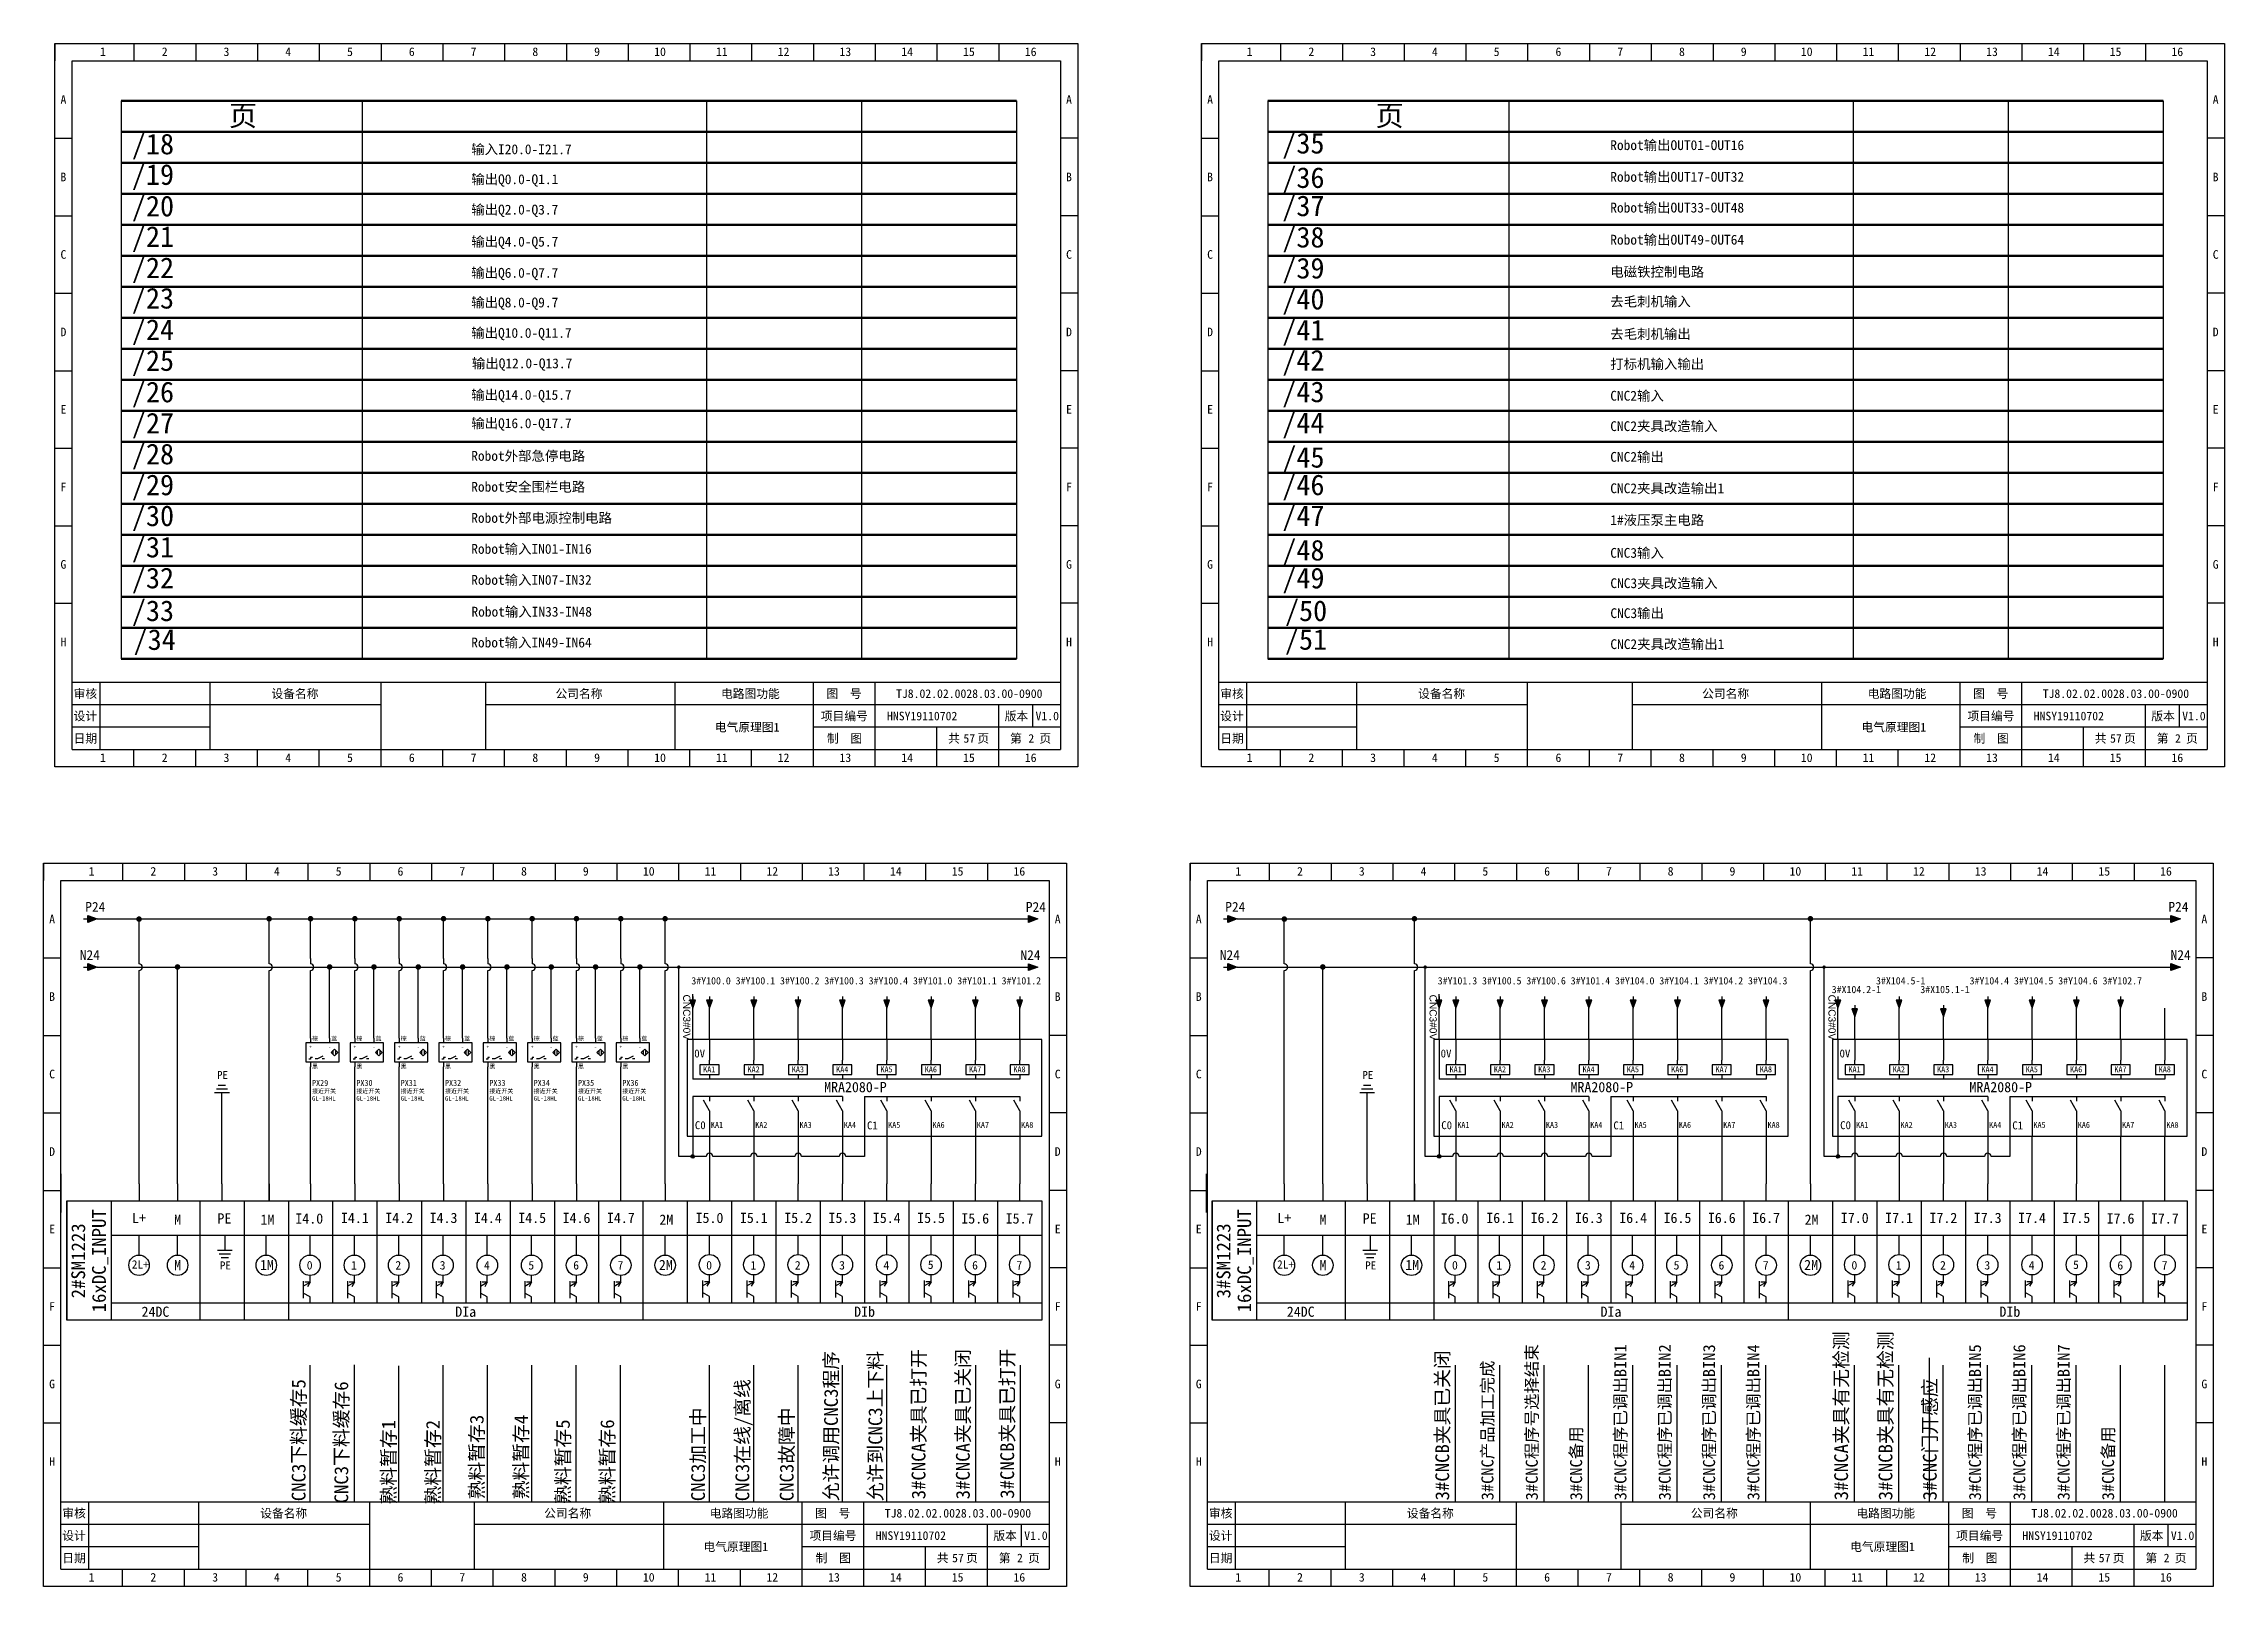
# Model space of a CAD drawing. Header units: millimetres. Extents: x 914 to 910632, y -176 to 682692.
# Drawn here: x 2236 to 2870, y 3539 to 3987 of the extents above; entities that cross this region are included whole.
import ezdxf
from ezdxf.enums import TextEntityAlignment as Align

# ---------------------------------------------------------------- set-up
doc = ezdxf.new("R2010")
doc.units = ezdxf.units.MM
doc.layers.add('EPLAN311', color=1, linetype='Continuous', lineweight=25)
doc.styles.get("Standard").update_dxf_attribs({"font": 'arial.ttf'})
doc.styles.add('宋体', font='')
doc.styles.get('宋体').set_extended_font_data('宋体')

msp = doc.modelspace()

# ---------------------------------------------------------------- texts
at = {"color": 7, "style": '宋体'}
for s, height, p in [('输入I20.0-I21.7', 2.85481, (2360.533, 3956.73)), ('Robot输出OUT01-OUT16', 2.85481, (2691.288, 3957.929)), ('输出Q0.0-Q1.1', 2.85481, (2360.533, 3948.03)), ('Robot输出OUT17-OUT32', 2.85481, (2691.288, 3948.728)), ('输出Q2.0-Q3.7', 2.85481, (2360.533, 3939.212)), ('Robot输出OUT33-OUT48', 2.85481, (2691.288, 3939.794)), ('输出Q4.0-Q5.7', 2.85481, (2360.533, 3929.911)), ('Robot输出OUT49-OUT64', 2.85481, (2691.288, 3930.466)), ('输出Q6.0-Q7.7', 2.85481, (2360.533, 3920.856)), ('电磁铁控制电路', 2.8548, (2691.288, 3921.145)), ('输出Q8.0-Q9.7', 2.85481, (2360.533, 3912.246)), ('去毛刺机输入', 2.8548, (2691.288, 3912.524)), ('输出Q10.0-Q11.7', 2.85481, (2360.533, 3903.415)), ('去毛刺机输出', 2.8548, (2691.288, 3903.105)), ('输出Q12.0-Q13.7', 2.85481, (2360.716, 3894.57)), ('打标机输入输出', 2.8548, (2691.288, 3894.378)), ('输出Q14.0-Q15.7', 2.85481, (2360.533, 3885.418)), ('CNC2输入', 2.8548, (2691.288, 3885.155)), ('输出Q16.0-Q17.7', 2.85481, (2360.533, 3877.176)), ('CNC2夹具改造输入', 2.8548, (2691.288, 3876.332)), ('Robot外部急停电路', 2.85481, (2360.533, 3867.7)), ('CNC2输出', 2.8548, (2691.288, 3867.412)), ('Robot安全围栏电路', 2.85481, (2360.533, 3858.722)), ('CNC2夹具改造输出1', 2.85481, (2691.288, 3858.287)), ('Robot外部电源控制电路', 2.85481, (2360.533, 3849.69)), ('1#液压泵主电路', 2.8548, (2691.288, 3849.058)), ('Robot输入IN01-IN16', 2.85481, (2360.533, 3840.69)), ('CNC3输入', 2.8548, (2691.288, 3839.535)), ('Robot输入IN07-IN32', 2.85481, (2360.533, 3831.69)), ('CNC3夹具改造输入', 2.8548, (2691.315, 3830.73)), ('Robot输入IN33-IN48', 2.85481, (2360.606, 3822.447)), ('CNC3输出', 2.8548, (2691.315, 3822.03)), ('Robot输入IN49-IN64', 2.85481, (2360.533, 3813.506)), ('CNC2夹具改造输出1', 2.85481, (2691.315, 3813.03))]:
    msp.add_text(s, height=height, dxfattribs=at).set_placement(p, align=Align.MIDDLE_LEFT)
at = {"style": '宋体'}
for s, height, p in [('I4.0', 2.97, (2309.461, 3644.762)), ('I6.0', 2.97, (2642.028, 3644.762)), ('0', 2.475, (2312.771, 3631.439)), ('1', 2.475, (2325.641, 3631.439)), ('2', 2.475, (2338.511, 3631.439)), ('3', 2.475, (2351.381, 3631.439)), ('4', 2.475, (2364.251, 3631.439)), ('5', 2.475, (2377.121, 3631.439)), ('6', 2.475, (2390.147, 3631.439)), ('7', 2.475, (2403.017, 3631.439)), ('0', 2.475, (2428.757, 3631.439)), ('1', 2.475, (2441.627, 3631.439)), ('2', 2.475, (2454.497, 3631.439)), ('3', 2.475, (2467.367, 3631.439)), ('4', 2.475, (2480.237, 3631.439)), ('5', 2.475, (2493.107, 3631.599)), ('6', 2.475, (2505.977, 3631.439)), ('7', 2.475, (2518.847, 3631.439)), ('0', 2.475, (2645.337, 3631.439)), ('1', 2.475, (2658.207, 3631.439)), ('2', 2.475, (2671.077, 3631.439)), ('3', 2.475, (2683.947, 3631.439)), ('4', 2.475, (2696.817, 3631.439)), ('5', 2.475, (2709.687, 3631.439)), ('6', 2.475, (2722.713, 3631.439)), ('7', 2.475, (2735.583, 3631.439)), ('0', 2.475, (2761.323, 3631.439)), ('1', 2.475, (2774.193, 3631.439)), ('2', 2.475, (2787.063, 3631.439)), ('3', 2.475, (2799.933, 3631.439)), ('4', 2.475, (2812.803, 3631.439)), ('5', 2.475, (2825.673, 3631.599)), ('6', 2.475, (2838.543, 3631.439)), ('7', 2.475, (2851.413, 3631.439))]:
    msp.add_text(s, height=height, dxfattribs=at).set_placement(p)
at = {"color": 0, "style": '宋体'}
for s, height, rotation, p in [('3#CNC程序号选择结束', 3.5, 90, (2670.237, 3564.422)), ('3#CNC程序已调出BIN4', 3.5, 90, (2734.587, 3564.422)), ('3#CNCA夹具有无检测', 4, 90, (2760.327, 3564.422)), ('3#CNCB夹具有无检测', 4, 90, (2773.197, 3564.422)), ('允许调用CNC3程序', 4, 89.996529, (2467.005, 3564.166)), ('允许到CNC3上下料', 4, 89.996529, (2479.875, 3564.166)), ('3#CNCA夹具已打开', 4, 90, (2492.422, 3564.709)), ('3#CNCA夹具已关闭', 4, 90, (2505.292, 3564.709)), ('3#CNCB夹具已打开', 4, 90, (2518.162, 3564.868)), ('3#CNCB夹具已关闭', 4, 90, (2644.497, 3564.388)), ('3#CNC产品加工完成', 3.5, 90, (2657.367, 3564.422)), ('3#CNC程序已调出BIN1', 3.5, 90, (2695.977, 3564.422)), ('3#CNC程序已调出BIN2', 3.5, 90, (2708.847, 3564.422)), ('3#CNC程序已调出BIN3', 3.5, 90, (2721.717, 3564.422)), ('3#CNC程序已调出BIN5', 3.5, 90, (2798.937, 3564.422)), ('3#CNC程序已调出BIN6', 3.5, 90, (2811.807, 3564.422)), ('3#CNC程序已调出BIN7', 3.5, 90, (2824.677, 3564.422)), ('CNC3下料缓存5', 4, 89.996529, (2312.41, 3564.166)), ('CNC3下料缓存6', 4, 90, (2324.801, 3563.526)), ('CNC3在线/离线', 4, 89.996529, (2441.265, 3564.166)), ('3#CNC门开感应', 4, 90, (2786.067, 3564.422)), ('CNC3加工中 ', 4, 89.996529, (2428.395, 3564.166)), ('CNC3故障中', 4, 89.996529, (2454.135, 3564.166)), ('熟料暂存1', 4, 89.996529, (2338.537, 3563.213)), ('熟料暂存2', 4, 89.996529, (2351.407, 3563.213)), ('熟料暂存3', 4, 89.996529, (2364.122, 3564.715)), ('熟料暂存4', 4, 89.996529, (2376.992, 3564.715)), ('熟料暂存5', 4, 90, (2389.151, 3563.366)), ('熟料暂存6', 4, 90, (2402.021, 3563.366)), ('3#CNC备用', 3.5, 90, (2683.107, 3564.422)), ('3#CNC备用', 3.5, 90, (2837.578, 3564.422))]:
    msp.add_text(s, height=height, rotation=rotation, dxfattribs=at).set_placement(p)
at = {"style": '宋体'}
for s, width, gutter_width, heights, insert, char_height, attachment_point in [('\\pt36;页', 8.6091, 485.371, [7.973], (2290.155, 3969.497), 6, 1), ('\\pt36;页', 8.6091, 485.371, [7.973], (2623.12, 3969.497), 6, 1), ('\\pt36;/18', 8.6091, 485.371, [7.973], (2261.996, 3961.262), 6, 1), ('\\pt36;/35', 8.6091, 485.371, [7.973], (2596.064, 3961.499), 6, 1), ('\\pt36;/19', 8.6091, 485.371, [7.973], (2261.996, 3952.397), 6, 1), ('\\pt36;/36', 8.6091, 485.371, [7.973], (2596.064, 3951.499), 6, 1), ('\\pt36;/20', 8.6091, 485.371, [7.973], (2261.996, 3943.249), 6, 1), ('\\pt36;/21', 8.6091, 485.371, [7.973], (2261.996, 3934.381), 6, 1), ('\\pt36;/38', 8.6091, 485.371, [7.973], (2596.064, 3934.218), 6, 1), ('\\pt36;/22', 8.6091, 485.371, [7.973], (2261.996, 3925.314), 6, 1), ('\\pt36;/39', 8.6091, 485.371, [7.973], (2596.064, 3925.215), 6, 1), ('\\pt36;/23', 8.6091, 485.371, [7.973], (2261.996, 3916.481), 6, 1), ('\\pt36;/40', 8.6091, 485.371, [7.973], (2596.064, 3916.212), 6, 1), ('\\pt36;/24', 8.6091, 485.371, [7.973], (2261.996, 3907.354), 6, 1), ('\\pt36;/41', 8.6091, 485.371, [7.973], (2596.064, 3907.21), 6, 1), ('\\pt36;/25', 8.6091, 485.371, [7.973], (2261.996, 3898.385), 6, 1), ('\\pt36;/42', 8.6091, 485.371, [7.973], (2596.064, 3898.479), 6, 1), ('\\pt36;/26', 8.6091, 485.371, [7.973], (2261.996, 3889.258), 6, 1), ('\\pt36;/43', 8.6091, 485.371, [7.973], (2596.064, 3889.295), 6, 1), ('\\pt36;/27', 8.6091, 485.371, [7.973], (2261.996, 3880.211), 6, 1), ('\\pt36;/44', 8.6091, 485.371, [7.973], (2596.064, 3880.292), 6, 1), ('\\pt36;/28', 8.6091, 485.371, [7.973], (2261.996, 3871.242), 6, 1), ('\\pt36;/45', 8.6091, 485.371, [7.973], (2596.064, 3870.292), 6, 1), ('\\pt36;/29', 8.6091, 485.371, [7.973], (2261.996, 3862.274), 6, 1), ('\\pt36;/46', 8.6091, 485.371, [7.973], (2596.064, 3862.286), 6, 1), ('\\pt36;/30', 8.6091, 485.371, [7.973], (2261.996, 3853.306), 6, 1), ('\\pt36;/47', 8.6091, 485.371, [7.973], (2596.064, 3853.322), 6, 1), ('\\pt36;/31', 8.6091, 485.371, [7.973], (2261.996, 3844.225), 6, 1), ('\\pt36;/48', 8.6091, 485.371, [7.973], (2596.064, 3843.322), 6, 1), ('\\pt36;/32', 8.6091, 485.371, [7.973], (2261.996, 3835.24), 6, 1), ('\\pt36;/49', 8.6091, 485.371, [7.973], (2596.064, 3835.226), 6, 1), ('\\pt36;/33', 8.6091, 485.371, [7.973], (2261.989, 3825.733), 6, 1), ('\\pt36;/50', 8.6091, 485.371, [7.973], (2596.827, 3825.733), 6, 1), ('\\pt36;/34', 8.6091, 485.371, [7.973], (2262.491, 3817.358), 6, 1), ('\\pt36;/51', 8.6091, 485.371, [7.973], (2596.814, 3817.4), 6, 1), ('PE', 3.09008, 12.5, [0], (2286.749, 3689.082), 2.31, 1), ('PE', 3.09008, 12.5, [0], (2619.315, 3689.082), 2.31, 1), ('L+', 2.52587, 12.5, [0], (2264.066, 3646.407), 2.97, 5), ('\\pi-5.94,l8.91,t8.91;PE', 2.52587, 12.5, [0], (2287.367, 3646.264), 2.97, 5), ('I4.1', 2.52587, 12.5, [0], (2326.75, 3646.407), 2.97, 5), ('I4.2', 2.52587, 12.5, [0], (2339.62, 3646.407), 2.97, 5), ('I4.3', 2.52587, 12.5, [0], (2352.49, 3646.407), 2.97, 5), ('I4.4', 2.52587, 12.5, [0], (2365.36, 3646.407), 2.97, 5), ('I4.5', 2.52587, 12.5, [0], (2378.23, 3646.407), 2.97, 5), ('I4.6', 2.52587, 12.5, [0], (2391.1, 3646.407), 2.97, 5), ('I4.7', 2.52587, 12.5, [0], (2403.97, 3646.407), 2.97, 5), ('I5.0', 2.52587, 12.5, [0], (2429.71, 3646.407), 2.97, 5), ('I5.1', 2.52587, 12.5, [0], (2442.58, 3646.407), 2.97, 5), ('I5.2', 2.52587, 12.5, [0], (2455.45, 3646.407), 2.97, 5), ('I5.3', 2.52587, 12.5, [0], (2468.32, 3646.407), 2.97, 5), ('I5.4', 2.52587, 12.5, [0], (2481.19, 3646.407), 2.97, 5), ('I5.5', 2.52587, 12.5, [0], (2494.06, 3646.407), 2.97, 5), ('I5.6', 2.52587, 12.5, [0], (2506.881, 3646.246), 2.97, 5), ('I5.7', 2.52587, 12.5, [0], (2519.751, 3646.246), 2.97, 5), ('L+', 2.52587, 12.5, [0], (2596.633, 3646.407), 2.97, 5), ('\\pi-5.94,l8.91,t8.91;PE', 2.52587, 12.5, [0], (2619.933, 3646.264), 2.97, 5), ('I6.1', 2.52587, 12.5, [0], (2659.317, 3646.407), 2.97, 5), ('I6.2', 2.52587, 12.5, [0], (2672.187, 3646.407), 2.97, 5), ('I6.3', 2.52587, 12.5, [0], (2685.057, 3646.407), 2.97, 5), ('I6.4', 2.52587, 12.5, [0], (2697.927, 3646.407), 2.97, 5), ('I6.5', 2.52587, 12.5, [0], (2710.797, 3646.407), 2.97, 5), ('I6.6', 2.52587, 12.5, [0], (2723.667, 3646.407), 2.97, 5), ('I6.7', 2.52587, 12.5, [0], (2736.537, 3646.407), 2.97, 5), ('I7.0', 2.52587, 12.5, [0], (2762.277, 3646.407), 2.97, 5), ('I7.1', 2.52587, 12.5, [0], (2775.147, 3646.407), 2.97, 5), ('I7.2', 2.52587, 12.5, [0], (2788.017, 3646.407), 2.97, 5), ('I7.3', 2.52587, 12.5, [0], (2800.887, 3646.407), 2.97, 5), ('I7.4', 2.52587, 12.5, [0], (2813.757, 3646.407), 2.97, 5), ('I7.5', 2.52587, 12.5, [0], (2826.627, 3646.407), 2.97, 5), ('I7.6', 2.52587, 12.5, [0], (2839.447, 3646.246), 2.97, 5), ('I7.7', 2.52587, 12.5, [0], (2852.317, 3646.246), 2.97, 5), ('2L+', 2.52587, 12.5, [0], (2264.44, 3632.924), 2.42, 5), ('PE', 3.09008, 12.5, [0], (2287.574, 3633.79), 2.31, 1), ('2L+', 2.52587, 12.5, [0], (2597.006, 3632.924), 2.42, 5), ('PE', 3.09008, 12.5, [0], (2620.14, 3633.79), 2.31, 1), ('24DC', 2.52587, 12.5, [0], (2268.835, 3619.16), 2.97, 5), ('DIa', 2.52587, 12.5, [0], (2358.922, 3619.16), 2.97, 5), ('DIb', 2.52587, 12.5, [0], (2474.752, 3619.16), 2.97, 5), ('24DC', 2.52587, 12.5, [0], (2601.402, 3619.16), 2.97, 5), ('DIa', 2.52587, 12.5, [0], (2691.488, 3619.16), 2.97, 5), ('DIb', 2.52587, 12.5, [0], (2807.318, 3619.16), 2.97, 5)]:
    msp.add_mtext_dynamic_manual_height_columns(s, width=width, gutter_width=gutter_width, heights=heights, dxfattribs=dict(at, insert=insert, char_height=char_height, attachment_point=attachment_point))
note = msp.add_mtext_dynamic_manual_height_columns('\\pt36;/37\\P', width=8.6091, gutter_width=485.371, heights=[7.973, 0], dxfattribs=dict(insert=(2596.064, 3943.312), char_height=6, attachment_point=1, style='宋体'))
at = {"char_height": 2.97, "width": 0.51975, "attachment_point": 1, "style": '宋体'}
for s, insert in [('M', (2274.277, 3647.401)), ('1M', (2299.329, 3647.401)), ('2M', (2415.159, 3647.401)), ('M', (2606.843, 3647.401)), ('1M', (2631.895, 3647.401)), ('2M', (2747.725, 3647.401)), ('M', (2274.277, 3634.182)), ('1M', (2299.182, 3634.243)), ('2M', (2415.012, 3634.243)), ('M', (2606.843, 3634.182)), ('1M', (2631.748, 3634.243)), ('2M', (2747.578, 3634.243))]:
    msp.add_mtext(s, dxfattribs=dict(at, insert=insert))
at = {"style": '宋体'}
for tag, text, p in [('TJ8.02.02.0028.03.00-0900', 'TJ8.01.01.0181.00.01-0900', (2505.148, 3798.661)), ('TJ8.02.02.0028.03.00-0900', 'TJ8.01.01.0181.00.01-0900', (2838.112, 3798.661)), ('HNSY19110702', 'HNSY19110702', (2491.476, 3792.161)), ('V1.0', '1.0', (2527.798, 3792.161)), ('HNSY19110702', 'HNSY19110702', (2824.44, 3792.161)), ('V1.0', '1.0', (2860.763, 3792.161)), ('电气原理图1', '封页', (2440.648, 3788.911)), ('2', '01', (2523.148, 3785.661)), ('电气原理图1', '封页', (2773.612, 3788.911)), ('2', '01', (2856.112, 3785.661)), ('57', '01', (2505.148, 3785.661)), ('57', '01', (2838.112, 3785.661)), ('TJ8.02.02.0028.03.00-0900', 'TJ8.01.01.0181.00.01-0900', (2501.861, 3560.675)), ('TJ8.02.02.0028.03.00-0900', 'TJ8.01.01.0181.00.01-0900', (2834.825, 3560.675)), ('电气原理图1', '封页', (2437.361, 3550.925)), ('HNSY19110702', 'HNSY19110702', (2488.189, 3554.175)), ('V1.0', '1.0', (2524.511, 3554.175)), ('电气原理图1', '封页', (2770.325, 3550.925)), ('HNSY19110702', 'HNSY19110702', (2821.153, 3554.175)), ('V1.0', '1.0', (2857.476, 3554.175)), ('57', '01', (2501.861, 3547.675)), ('2', '01', (2519.861, 3547.675)), ('57', '01', (2834.825, 3547.675)), ('2', '01', (2852.825, 3547.675))]:
    msp.add_attdef(tag, text=text, height=2.5, dxfattribs=at).set_placement(p, align=Align.MIDDLE_CENTER)
for tag, p in [('16xDC_INPUT', (2252.428, 3633.971)), ('16xDC_INPUT', (2584.994, 3633.971)), ('2#SM1223', (2246.412, 3633.952)), ('3#SM1223', (2578.978, 3633.952))]:
    msp.add_attdef(tag, text='封页', height=4, rotation=90, dxfattribs=at).set_placement(p, align=Align.MIDDLE_CENTER)

# ---------------------------------------------------------------- blocks, each defined once
blk = doc.blocks.new('EPLSYM_LibrarySPECIAL_Symbol8_Variant0_Placement1')
at = {"linetype": 'Continuous', "lineweight": 25, "ltscale": 4}
blk.add_hatch(color=1, dxfattribs=at).paths.add_polyline_path([(-0.75, 1), (2, 0), (-0.75, -1)], flags=0)
at = {"color": 1, "linetype": 'Continuous', "lineweight": 25, "ltscale": 4}
blk.add_line((-2, 0), (-0.75, 0), dxfattribs=at)
blk.add_lwpolyline([(-0.75, 1), (2, 0), (-0.75, -1)], close=True, dxfattribs=at)
at = {"color": 5}
blk.add_attdef('70_20010', text='', height=2.85, dxfattribs=at).set_placement((3, 0), align=Align.MIDDLE_LEFT)
at = {"color": 73}
for tag, p in [('70_24350', (33.76, 0)), ('70_24300', (72.31, 0))]:
    blk.add_attdef(tag, text='', height=2.06, dxfattribs=at).set_placement(p, align=Align.MIDDLE_LEFT)
blk = doc.blocks.new('*U204')
blk.add_line((0, 0.14), (0, 5.8))
blk.add_circle((0, -2.83), 2.97)
blk = doc.blocks.new('*U205')
at = {"color": 0, "linetype": 'ByBlock', "lineweight": -2, "transparency": 16777216}
for p in [(0, 0), (12.87, 0)]:
    blk.add_blockref('*U204', p, dxfattribs=at)
blk = doc.blocks.new('磁性接近开关3线常开')
at = {"color": 5, "linetype": 'Continuous', "lineweight": 25, "ltscale": 4}
for p, q in [((0, 8.4), (0, 7)), ((5.6, 8.4), (5.6, 7)), ((0, 2.71), (0, 2.19)), ((0, 1.4), (0, 0)), ((3.59, 3.14), (2.01, 2.36)), ((6.63, 3.58), (6.63, 4.82)), ((7.37, 3.58), (7.37, 4.82))]:
    blk.add_line(p, q, dxfattribs=at)
at = {"color": 5, "linetype": 'Continuous', "lineweight": 25}
for p, q in [((0, 2.19), (-0.53, 2.19)), ((0.53, 2.71), (0, 2.71)), ((2.01, 2.36), (1.31, 2.36)), ((4.11, 2.36), (3.41, 2.36))]:
    blk.add_line(p, q, dxfattribs=at)
at = {"color": 5, "linetype": 'Continuous', "lineweight": 25, "ltscale": 4}
for points in [[(-1.4, 1.4), (8.4, 1.4), (8.4, 7), (-1.4, 7)], [(7, 5.19), (6.01, 4.2), (7, 3.21), (7.99, 4.2)]]:
    blk.add_lwpolyline(points, close=True, dxfattribs=at)
at = {"color": 5, "style": '宋体'}
for s, p in [('+', (0, 5.84)), ('-', (5.6, 5.84))]:
    blk.add_text(s, height=1.05, dxfattribs=at).set_placement(p, align=Align.MIDDLE_CENTER)
at = {"color": 0, "style": '宋体'}
for tag, p in [('01', (0.42, 7.67)), ('03', (6.02, 7.67)), ('02', (0.42, -0.54)), ('05', (0.42, -7.76)), ('06', (0.42, -9.92))]:
    blk.add_attdef(tag, p, '', height=1.26, dxfattribs=at)
at = {"color": 5, "style": '宋体'}
blk.add_attdef('04', (0.42, -5.6), '', height=1.75, dxfattribs=at)
blk = doc.blocks.new('继电器线圈')
at = {"color": 5, "linetype": 'Continuous', "lineweight": 25}
for p, q in [((0, 4.2), (0, 5.6)), ((0, 1.4), (0, 0))]:
    blk.add_line(p, q, dxfattribs=at)
blk.add_lwpolyline([(-2.8, 1.4), (2.8, 1.4), (2.8, 4.2), (-2.8, 4.2)], close=True, dxfattribs=at)
at = {"color": 0, "style": '宋体'}
for tag, p in [('01', (0.42, 4.87)), ('02', (0.42, -0.54)), ('04', (0.65, -7)), ('05', (0.65, -9.16))]:
    blk.add_attdef(tag, p, '', height=1.26, dxfattribs=at)
at = {"color": 5, "style": '宋体'}
blk.add_attdef('03', (0.42, -4.85), '', height=1.75, dxfattribs=at)
blk = doc.blocks.new('常开触点')
at = {"color": 5, "linetype": 'Continuous', "lineweight": 25}
for p, q in [((0, 0), (0, -1.39)), ((0, 0), (0, -1.39)), ((0, -4.16), (0, -5.54)), ((0, -4.16), (0, -5.54))]:
    blk.add_line(p, q, dxfattribs=at)
at = {"color": 5, "linetype": 'Continuous', "lineweight": 25, "ltscale": 4}
blk.add_line((0, -4.16), (-1.73, -1.04), dxfattribs=at)
blk.add_line((0, -4.16), (-1.73, -1.04), dxfattribs=at)
at = {"color": 0}
blk.add_attdef('13', text='', height=1.25, dxfattribs=at).set_placement((0.42, -0.97), align=Align.BOTTOM_LEFT)
blk.add_attdef('14', text='', height=1.25, dxfattribs=at).set_placement((0.42, -4.82), align=Align.TOP_LEFT)
at = {"color": 5, "style": '宋体'}
blk.add_attdef('KA', (0.42, -9.12), '', height=1.74, dxfattribs=at)
blk = doc.blocks.new('继电器模组8')
for p, q in [((-4.87, 28.09), (-4.87, 16.54)), ((0, 28.09), (0, 22.09)), ((12.87, 28.09), (12.87, 22.09)), ((25.74, 28.09), (25.74, 22.09)), ((38.61, 28.09), (38.61, 22.09)), ((51.48, 28.09), (51.48, 22.09)), ((64.35, 28.09), (64.35, 22.09)), ((77.22, 28.09), (77.22, 22.09)), ((90.09, 28.09), (90.09, 22.09)), ((-4.87, 11.54), (-4.87, 0)), ((45.05, 11.54), (45.05, 0)), ((0, 6), (0, 0)), ((12.87, 6), (12.87, 0)), ((25.74, 6), (25.74, 0)), ((38.61, 6), (38.61, 0)), ((51.48, 6), (51.48, 0)), ((64.35, 6), (64.35, 0)), ((77.22, 6), (77.22, 0)), ((90.09, 6), (90.09, 0))]:
    blk.add_line(p, q)
at = {"linetype": 'ByBlock'}
for p, q in [((90.09, 16.54), (-4.87, 16.54)), ((38.61, 11.54), (-4.87, 11.54)), ((45.05, 11.54), (90.09, 11.54))]:
    blk.add_line(p, q, dxfattribs=at)
blk.add_lwpolyline([(-6.43, 0), (96.53, 0), (96.53, 28.09), (-6.43, 28.09)], close=True, dxfattribs=at)
ref = blk.add_blockref('继电器线圈', (0, 16.54), dxfattribs=dict(xscale=0.99, yscale=0.99, zscale=0.99))
ref.add_attrib('03', 'KA1', (-1.83, 18.56), dxfattribs={"color": 5, "height": 1.736, "style": '宋体'})
ref = blk.add_blockref('继电器线圈', (12.87, 16.54), dxfattribs=dict(xscale=0.99, yscale=0.99, zscale=0.99))
ref.add_attrib('03', 'KA2', (11.04, 18.56), dxfattribs={"color": 5, "height": 1.736, "style": '宋体'})
ref = blk.add_blockref('继电器线圈', (25.74, 16.54), dxfattribs=dict(xscale=0.99, yscale=0.99, zscale=0.99))
ref.add_attrib('03', 'KA3', (23.91, 18.56), dxfattribs={"color": 5, "height": 1.736, "style": '宋体'})
ref = blk.add_blockref('继电器线圈', (38.61, 16.54), dxfattribs=dict(xscale=0.99, yscale=0.99, zscale=0.99))
ref.add_attrib('03', 'KA4', (36.78, 18.56), dxfattribs={"color": 5, "height": 1.736, "style": '宋体'})
ref = blk.add_blockref('继电器线圈', (51.48, 16.54), dxfattribs=dict(xscale=0.99, yscale=0.99, zscale=0.99))
ref.add_attrib('03', 'KA5', (49.65, 18.56), dxfattribs={"color": 5, "height": 1.736, "style": '宋体'})
ref = blk.add_blockref('继电器线圈', (64.35, 16.54), dxfattribs=dict(xscale=0.99, yscale=0.99, zscale=0.99))
ref.add_attrib('03', 'KA6', (62.52, 18.56), dxfattribs={"color": 5, "height": 1.736, "style": '宋体'})
ref = blk.add_blockref('继电器线圈', (77.22, 16.54), dxfattribs=dict(xscale=0.99, yscale=0.99, zscale=0.99))
ref.add_attrib('03', 'KA7', (75.39, 18.56), dxfattribs={"color": 5, "height": 1.736, "style": '宋体'})
ref = blk.add_blockref('继电器线圈', (90.09, 16.54), dxfattribs=dict(xscale=0.99, yscale=0.99, zscale=0.99))
ref.add_attrib('03', 'KA8', (88.26, 18.56), dxfattribs={"color": 5, "height": 1.736, "style": '宋体'})
ref = blk.add_blockref('常开触点', (0, 11.54), dxfattribs=at)
ref.add_attrib('KA', 'KA1', (0.41, 2.43), dxfattribs={"color": 5, "height": 1.736, "style": '宋体'})
ref = blk.add_blockref('常开触点', (12.87, 11.54), dxfattribs=at)
ref.add_attrib('KA', 'KA2', (13.28, 2.43), dxfattribs={"color": 5, "height": 1.736, "style": '宋体'})
ref = blk.add_blockref('常开触点', (25.74, 11.54), dxfattribs=at)
ref.add_attrib('KA', 'KA3', (26.15, 2.43), dxfattribs={"color": 5, "height": 1.736, "style": '宋体'})
ref = blk.add_blockref('常开触点', (38.61, 11.54), dxfattribs=at)
ref.add_attrib('KA', 'KA4', (39.02, 2.43), dxfattribs={"color": 5, "height": 1.736, "style": '宋体'})
ref = blk.add_blockref('常开触点', (51.48, 11.54), dxfattribs=at)
ref.add_attrib('KA', 'KA5', (51.89, 2.43), dxfattribs={"color": 5, "height": 1.736, "style": '宋体'})
ref = blk.add_blockref('常开触点', (64.35, 11.54), dxfattribs=at)
ref.add_attrib('KA', 'KA6', (64.76, 2.43), dxfattribs={"color": 5, "height": 1.736, "style": '宋体'})
ref = blk.add_blockref('常开触点', (77.22, 11.54), dxfattribs=at)
ref.add_attrib('KA', 'KA7', (77.63, 2.43), dxfattribs={"color": 5, "height": 1.736, "style": '宋体'})
ref = blk.add_blockref('常开触点', (90.09, 11.54), dxfattribs=at)
ref.add_attrib('KA', 'KA8', (90.5, 2.43), dxfattribs={"color": 5, "height": 1.736, "style": '宋体'})
at = {"style": '宋体'}
for s, width, insert, char_height, attachment_point in [('0V', 3.0901, (-4.42, 25.18), 2.31, 1), ('MRA2080-P', 2.5259, (42.38, 14.25), 2.97, 5), ('C0', 3.0901, (-4.24, 4.36), 2.31, 1), ('C1', 3.0901, (45.74, 4.3), 2.31, 1)]:
    blk.add_mtext_dynamic_manual_height_columns(s, width=width, gutter_width=12.5, heights=[0], dxfattribs=dict(at, insert=insert, char_height=char_height, attachment_point=attachment_point))
blk = doc.blocks.new('箭头下')
at = {"layer": 'EPLAN311', "linetype": 'Continuous', "lineweight": 25, "ltscale": 4}
blk.add_hatch(color=1, dxfattribs=at).paths.add_polyline_path([(-0.7, -0.875), (0, -2.8), (0.7, -0.875)], flags=0)
at = {"layer": 'EPLAN311', "color": 1, "linetype": 'Continuous', "lineweight": 25, "ltscale": 4}
blk.add_line((0, 0), (0, -0.875), dxfattribs=at)
blk.add_lwpolyline([(-0.7, -0.875), (0, -2.8), (0.7, -0.875)], close=True, dxfattribs=at)
at = {"color": 5}
blk.add_attdef('70_20010', text='', height=1.7535, dxfattribs=at).set_placement((0, -3.8507), align=Align.TOP_CENTER)
blk = doc.blocks.new('*U287')
at = {"color": 0, "linetype": 'ByBlock', "lineweight": 53}
blk.add_line((-130, 0), (130, 0), dxfattribs=at)
blk = doc.blocks.new('*U288')
at = {"color": 0, "linetype": 'ByBlock', "lineweight": -2, "transparency": 16777216}
for p in [(0, 0), (0, -9), (0, -18), (0, -27), (0, -36), (0, -45), (0, -54), (0, -63), (0, -72), (0, -81), (0, -90), (0, -99), (0, -108), (0, -117), (0, -126), (0, -135), (0, -144), (0, -153), (0, -162)]:
    blk.add_blockref('*U287', p, dxfattribs=at)
blk = doc.blocks.new('*U388')
blk.add_line((-2.5, 0), (2.5, 0))
blk = doc.blocks.new('*U389')
at = {"color": 0, "linetype": 'ByBlock', "lineweight": -2, "transparency": 16777216}
for p in [(0, 0), (0, -22.5), (0, -45), (0, -67.5), (0, -90), (0, -112.5), (0, -135)]:
    blk.add_blockref('*U388', p, dxfattribs=at)
blk = doc.blocks.new('*U390')
blk.add_line((-2.5, 0), (2.5, 0))
blk = doc.blocks.new('*U391')
at = {"color": 0, "linetype": 'ByBlock', "lineweight": -2, "transparency": 16777216}
for p in [(0, 0), (0, -22.5), (0, -45), (0, -67.5), (0, -90), (0, -112.5), (0, -135)]:
    blk.add_blockref('*U390', p, dxfattribs=at)
blk = doc.blocks.new('制图图框')
for p, q in [((-2700.08, 789.32), (-2403.08, 789.32)), ((-2700.08, 579.32), (-2700.08, 789.32)), ((-2700.08, 789.32), (-2700.08, 784.32)), ((-2700.08, 789.32), (-2695.08, 789.32)), ((-2677.15, 789.32), (-2677.15, 784.32)), ((-2659.21, 789.32), (-2659.21, 784.32)), ((-2641.27, 789.32), (-2641.27, 784.32)), ((-2623.33, 789.32), (-2623.33, 784.32)), ((-2605.4, 789.32), (-2605.4, 784.32)), ((-2587.46, 789.32), (-2587.46, 784.32)), ((-2569.52, 789.32), (-2569.52, 784.32)), ((-2551.58, 789.32), (-2551.58, 784.32)), ((-2533.65, 789.32), (-2533.65, 784.32)), ((-2515.71, 789.32), (-2515.71, 784.32)), ((-2497.77, 789.32), (-2497.77, 784.32)), ((-2479.83, 789.32), (-2479.83, 784.32)), ((-2461.9, 789.32), (-2461.9, 784.32)), ((-2443.96, 789.32), (-2443.96, 784.32)), ((-2426.02, 789.32), (-2426.02, 784.32)), ((-2403.08, 789.32), (-2403.08, 579.32)), ((-2403.08, 789.32), (-2403.08, 784.32)), ((-2695.08, 784.32), (-2408.08, 784.32)), ((-2695.08, 584.32), (-2695.08, 784.32)), ((-2408.08, 784.32), (-2408.08, 584.32)), ((-2408.08, 603.82), (-2695.08, 603.82)), ((-2687.08, 603.82), (-2687.08, 584.32)), ((-2655.08, 603.82), (-2655.08, 584.32)), ((-2655.08, 603.82), (-2655.08, 584.32)), ((-2605.4, 579.32), (-2605.4, 603.82)), ((-2575.08, 603.82), (-2575.08, 584.32)), ((-2575.08, 603.82), (-2575.08, 584.32)), ((-2575.08, 603.82), (-2575.08, 584.32)), ((-2520.08, 603.82), (-2520.08, 584.32)), ((-2479.83, 579.32), (-2479.83, 603.82)), ((-2461.9, 579.32), (-2461.9, 603.82)), ((-2655.08, 597.32), (-2695.08, 597.32)), ((-2605.4, 597.32), (-2655.08, 597.32)), ((-2408.08, 597.32), (-2575.08, 597.32)), ((-2426.02, 579.32), (-2426.02, 597.32)), ((-2416.18, 597.32), (-2416.18, 590.82)), ((-2655.08, 590.82), (-2695.08, 590.82)), ((-2408.08, 590.82), (-2479.83, 590.82)), ((-2443.96, 579.32), (-2443.96, 590.82)), ((-2695.08, 584.32), (-2408.08, 584.32)), ((-2677.15, 579.32), (-2677.15, 584.32)), ((-2659.21, 579.32), (-2659.21, 584.32)), ((-2641.27, 579.32), (-2641.27, 584.32)), ((-2623.33, 579.32), (-2623.33, 584.32)), ((-2587.46, 579.32), (-2587.46, 584.32)), ((-2569.52, 579.32), (-2569.52, 584.32)), ((-2551.58, 579.32), (-2551.58, 584.32)), ((-2533.65, 579.32), (-2533.65, 584.32)), ((-2515.71, 579.32), (-2515.71, 584.32)), ((-2497.77, 579.32), (-2497.77, 584.32)), ((-2403.08, 579.32), (-2700.08, 579.32))]:
    blk.add_line(p, q)
blk.add_blockref('*U389', (-2697.58, 761.82))
at = {"xscale": -1}
blk.add_blockref('*U391', (-2405.58, 761.82), dxfattribs=at)
at = {"style": '宋体'}
for s, p in [('1', (-2687.01, 785.71)), ('2', (-2669.07, 785.71)), ('3', (-2651.13, 785.71)), ('4', (-2633.2, 785.71)), ('5', (-2615.26, 785.71)), ('6', (-2597.32, 785.71)), ('7', (-2579.38, 785.71)), ('8', (-2561.45, 785.71)), ('9', (-2543.51, 785.71)), ('10', (-2526.07, 785.71)), ('11', (-2508.13, 785.71)), ('12', (-2490.2, 785.71)), ('13', (-2472.26, 785.71)), ('14', (-2454.32, 785.71)), ('15', (-2436.38, 785.71)), ('16', (-2418.45, 785.71)), ('A', (-2698.47, 771.84)), ('A', (-2406.47, 771.84)), ('B', (-2698.47, 749.34)), ('B', (-2406.47, 749.34)), ('C', (-2698.47, 726.84)), ('C', (-2406.47, 726.84)), ('D', (-2698.47, 704.34)), ('D', (-2406.47, 704.34)), ('E', (-2698.47, 681.84)), ('E', (-2406.47, 681.84)), ('F', (-2698.47, 659.34)), ('F', (-2406.47, 659.34)), ('G', (-2698.47, 636.84)), ('G', (-2406.47, 636.84)), ('H', (-2698.47, 614.34)), ('H', (-2406.47, 614.34)), ('审核', (-2694.65, 599.29)), ('设备名称', (-2637.2, 599.28)), ('公司名称', (-2554.73, 599.29)), ('电路图功能', (-2506.66, 599.29)), ('图  号', (-2476.05, 599.3)), ('设计', (-2694.66, 592.79)), ('项目编号', (-2477.68, 592.79)), ('版本', (-2424.3, 592.79)), ('日期', (-2694.66, 586.29)), ('制  图', (-2475.91, 586.28)), ('共   页', (-2440.72, 586.31)), ('第   页', (-2422.72, 586.3)), ('1', (-2687.01, 580.71)), ('2', (-2669.07, 580.71)), ('3', (-2651.13, 580.71)), ('4', (-2633.2, 580.71)), ('5', (-2615.26, 580.71)), ('6', (-2597.32, 580.71)), ('7', (-2579.38, 580.71)), ('8', (-2561.45, 580.71)), ('9', (-2543.51, 580.71)), ('10', (-2526.07, 580.71)), ('11', (-2508.13, 580.71)), ('12', (-2490.2, 580.71)), ('13', (-2472.26, 580.71)), ('14', (-2454.32, 580.71)), ('15', (-2436.38, 580.71)), ('16', (-2418.45, 580.71))]:
    blk.add_text(s, height=2.5, dxfattribs=at).set_placement(p)
blk = doc.blocks.new('*U194')
at = {"color": 0, "linetype": 'ByBlock', "lineweight": 53}
blk.add_line((-130, 0), (130, 0), dxfattribs=at)
blk = doc.blocks.new('*U195')
at = {"color": 0, "linetype": 'ByBlock', "lineweight": -2, "transparency": 16777216}
for p in [(0, 0), (0, -9), (0, -18), (0, -27), (0, -36), (0, -45), (0, -54), (0, -63), (0, -72), (0, -81), (0, -90), (0, -99), (0, -108), (0, -117), (0, -126), (0, -135), (0, -144), (0, -153), (0, -162)]:
    blk.add_blockref('*U194', p, dxfattribs=at)
blk = doc.blocks.new('*U206')
blk.add_line((0, 0.14), (0, 5.8))
blk.add_circle((0, -2.83), 2.97)
blk = doc.blocks.new('*U207')
at = {"color": 0, "linetype": 'ByBlock', "lineweight": -2, "transparency": 16777216}
for p in [(0, 0), (12.87, 0)]:
    blk.add_blockref('*U206', p, dxfattribs=at)

# ---------------------------------------------------------------- hatches: boundary and pattern name
at = {"layer": 'EPLAN311', "ltscale": 4}
h = msp.add_hatch(color=0, dxfattribs=at)
edge = h.paths.add_edge_path()
edge.add_arc((2264.072, 3733.188), 0.81, 0, 360)
h = msp.add_hatch(color=0, dxfattribs=at)
edge = h.paths.add_edge_path()
edge.add_arc((2301.855, 3733.286), 0.81, 0, 360)
h = msp.add_hatch(color=0, dxfattribs=at)
edge = h.paths.add_edge_path()
edge.add_arc((2313.876, 3733.294), 0.81, 0, 360)
h = msp.add_hatch(color=0, dxfattribs=at)
edge = h.paths.add_edge_path()
edge.add_arc((2326.746, 3733.294), 0.81, 0, 360)
h = msp.add_hatch(color=0, dxfattribs=at)
edge = h.paths.add_edge_path()
edge.add_arc((2339.616, 3733.294), 0.81, 0, 360)
h = msp.add_hatch(color=0, dxfattribs=at)
edge = h.paths.add_edge_path()
edge.add_arc((2352.486, 3733.294), 0.81, 0, 360)
h = msp.add_hatch(color=0, dxfattribs=at)
edge = h.paths.add_edge_path()
edge.add_arc((2365.356, 3733.294), 0.81, 0, 360)
h = msp.add_hatch(color=0, dxfattribs=at)
edge = h.paths.add_edge_path()
edge.add_arc((2378.226, 3733.294), 0.81, 0, 360)
h = msp.add_hatch(color=0, dxfattribs=at)
edge = h.paths.add_edge_path()
edge.add_arc((2391.096, 3733.294), 0.81, 0, 360)
h = msp.add_hatch(color=0, dxfattribs=at)
edge = h.paths.add_edge_path()
edge.add_arc((2403.966, 3733.294), 0.81, 0, 360)
h = msp.add_hatch(color=0, dxfattribs=at)
edge = h.paths.add_edge_path()
edge.add_arc((2416.836, 3733.291), 0.81, 0, 360)
h = msp.add_hatch(color=0, dxfattribs=at)
edge = h.paths.add_edge_path()
edge.add_arc((2596.638, 3733.188), 0.81, 0, 360)
h = msp.add_hatch(color=0, dxfattribs=at)
edge = h.paths.add_edge_path()
edge.add_arc((2634.421, 3733.286), 0.81, 0, 360)
h = msp.add_hatch(color=0, dxfattribs=at)
edge = h.paths.add_edge_path()
edge.add_arc((2749.402, 3733.291), 0.81, 0, 360)
h = msp.add_hatch(color=0, dxfattribs=at)
edge = h.paths.add_edge_path()
edge.add_arc((2275.247, 3719.295), 0.81, 0, 360)
h = msp.add_hatch(color=0, dxfattribs=at)
edge = h.paths.add_edge_path()
edge.add_arc((2319.42, 3719.289), 0.81, 0, 360)
h = msp.add_hatch(color=0, dxfattribs=at)
edge = h.paths.add_edge_path()
edge.add_arc((2332.29, 3719.289), 0.81, 0, 360)
h = msp.add_hatch(color=0, dxfattribs=at)
edge = h.paths.add_edge_path()
edge.add_arc((2345.16, 3719.289), 0.81, 0, 360)
h = msp.add_hatch(color=0, dxfattribs=at)
edge = h.paths.add_edge_path()
edge.add_arc((2358.03, 3719.289), 0.81, 0, 360)
h = msp.add_hatch(color=0, dxfattribs=at)
edge = h.paths.add_edge_path()
edge.add_arc((2370.9, 3719.289), 0.81, 0, 360)
h = msp.add_hatch(color=0, dxfattribs=at)
edge = h.paths.add_edge_path()
edge.add_arc((2383.77, 3719.289), 0.81, 0, 360)
h = msp.add_hatch(color=0, dxfattribs=at)
edge = h.paths.add_edge_path()
edge.add_arc((2396.64, 3719.289), 0.81, 0, 360)
h = msp.add_hatch(color=0, dxfattribs=at)
edge = h.paths.add_edge_path()
edge.add_arc((2409.51, 3719.289), 0.81, 0, 360)
h = msp.add_hatch(color=1, dxfattribs=at)
edge = h.paths.add_edge_path()
edge.add_arc((2420.806, 3719.244), 0.52, 0, 360)
h = msp.add_hatch(color=0, dxfattribs=at)
edge = h.paths.add_edge_path()
edge.add_arc((2607.814, 3719.295), 0.81, 0, 360)
h = msp.add_hatch(color=1, dxfattribs=at)
edge = h.paths.add_edge_path()
edge.add_arc((2637.542, 3719.244), 0.52, 0, 360)
h = msp.add_hatch(color=1, dxfattribs=at)
edge = h.paths.add_edge_path()
edge.add_arc((2753.372, 3719.244), 0.52, 0, 360)
h = msp.add_hatch(color=1, dxfattribs=at)
edge = h.paths.add_edge_path()
edge.add_arc((2424.838, 3664.276), 0.52, 0, 360)
h = msp.add_hatch(color=1, dxfattribs=at)
edge = h.paths.add_edge_path()
edge.add_arc((2641.574, 3664.276), 0.52, 0, 360)
h = msp.add_hatch(color=1, dxfattribs=at)
edge = h.paths.add_edge_path()
edge.add_arc((2757.404, 3664.276), 0.52, 0, 360)

# ---------------------------------------------------------------- linework, layer by layer
at = {"color": 0}
for p, q in [((2258.864, 3970.778), (2258.864, 3808.778)), ((2328.864, 3970.778), (2328.864, 3970.022)), ((2428.864, 3970.778), (2518.864, 3970.778)), ((2428.864, 3970.778), (2428.864, 3970.778)), ((2428.864, 3970.778), (2428.864, 3808.778)), ((2473.864, 3970.778), (2518.864, 3970.778)), ((2473.864, 3970.778), (2473.864, 3970.778)), ((2473.864, 3970.778), (2473.864, 3808.778)), ((2518.864, 3970.778), (2518.864, 3808.778)), ((2591.828, 3970.778), (2591.828, 3808.778)), ((2661.828, 3970.778), (2661.828, 3970.022)), ((2761.828, 3970.778), (2851.828, 3970.778)), ((2761.828, 3970.778), (2761.828, 3970.778)), ((2761.828, 3970.778), (2761.828, 3808.778)), ((2806.828, 3970.778), (2851.828, 3970.778)), ((2806.828, 3970.778), (2806.828, 3970.778)), ((2806.828, 3970.778), (2806.828, 3808.778)), ((2851.828, 3970.778), (2851.828, 3808.778)), ((2328.864, 3970.022), (2328.864, 3808.778)), ((2661.828, 3970.022), (2661.828, 3808.778)), ((2251.919, 3733.257), (2521.07, 3733.221)), ((2264.07, 3720.203), (2264.07, 3733.23)), ((2301.86, 3720.214), (2301.86, 3733.241)), ((2416.84, 3720.187), (2416.84, 3733.247)), ((2582.947, 3733.257), (2853.454, 3733.25)), ((2596.636, 3720.205), (2596.636, 3733.23)), ((2634.426, 3720.205), (2634.426, 3733.241)), ((2749.407, 3720.188), (2749.407, 3733.247)), ((2251.937, 3719.25), (2521.07, 3719.221)), ((2582.966, 3719.25), (2853.454, 3719.25)), ((2241.361, 3659.265), (2241.361, 3648.015)), ((2573.927, 3659.265), (2573.927, 3648.015))]:
    msp.add_line(p, q, dxfattribs=at)
for p, q in [((2313.88, 3721.76), (2313.88, 3733.25)), ((2326.75, 3721.76), (2326.75, 3733.25)), ((2339.62, 3721.76), (2339.62, 3733.25)), ((2352.49, 3721.76), (2352.49, 3733.25)), ((2365.36, 3721.76), (2365.36, 3733.25)), ((2378.23, 3721.76), (2378.23, 3733.25)), ((2391.1, 3721.76), (2391.1, 3733.25)), ((2403.97, 3721.76), (2403.97, 3733.25)), ((2264.07, 3716.721), (2264.07, 3718.293)), ((2275.27, 3656.307), (2275.27, 3719.244)), ((2301.86, 3716.722), (2301.86, 3718.294)), ((2313.88, 3721.76), (2313.88, 3720.188)), ((2313.88, 3716.706), (2313.88, 3718.278)), ((2319.424, 3698.627), (2319.424, 3719.245)), ((2326.75, 3721.76), (2326.75, 3720.188)), ((2326.75, 3716.706), (2326.75, 3718.278)), ((2332.294, 3698.627), (2332.294, 3719.245)), ((2339.62, 3721.76), (2339.62, 3720.188)), ((2339.62, 3716.706), (2339.62, 3718.278)), ((2345.164, 3698.627), (2345.164, 3719.245)), ((2352.49, 3721.76), (2352.49, 3720.188)), ((2352.49, 3716.706), (2352.49, 3718.278)), ((2358.034, 3698.627), (2358.034, 3719.245)), ((2365.36, 3721.76), (2365.36, 3720.188)), ((2365.36, 3716.706), (2365.36, 3718.278)), ((2370.904, 3698.627), (2370.904, 3719.245)), ((2378.23, 3721.76), (2378.23, 3720.188)), ((2378.23, 3716.706), (2378.23, 3718.278)), ((2383.774, 3698.627), (2383.774, 3719.245)), ((2391.1, 3721.76), (2391.1, 3720.188)), ((2391.1, 3716.706), (2391.1, 3718.278)), ((2396.644, 3698.627), (2396.644, 3719.245)), ((2403.97, 3721.76), (2403.97, 3720.188)), ((2403.97, 3716.706), (2403.97, 3718.278)), ((2409.514, 3698.627), (2409.514, 3719.245)), ((2416.84, 3716.705), (2416.84, 3718.277)), ((2420.807, 3664.276), (2420.806, 3719.244)), ((2596.636, 3656.307), (2596.636, 3718.295)), ((2607.837, 3656.307), (2607.837, 3719.244)), ((2634.426, 3656.31), (2634.426, 3718.295)), ((2637.543, 3664.276), (2637.542, 3719.244)), ((2749.407, 3656.307), (2749.407, 3718.278)), ((2753.373, 3664.276), (2753.372, 3719.244)), ((2753.373, 3664.276), (2753.372, 3719.244)), ((2264.07, 3656.307), (2264.07, 3716.698)), ((2301.86, 3656.31), (2301.86, 3716.709)), ((2313.88, 3698.627), (2313.88, 3716.706)), ((2326.75, 3698.627), (2326.75, 3716.706)), ((2339.62, 3698.627), (2339.62, 3716.706)), ((2352.49, 3698.627), (2352.49, 3716.706)), ((2365.36, 3698.627), (2365.36, 3716.706)), ((2378.23, 3698.627), (2378.23, 3716.706)), ((2391.1, 3698.627), (2391.1, 3716.706)), ((2403.97, 3698.627), (2403.97, 3716.706)), ((2416.84, 3656.307), (2416.84, 3716.715)), ((2424.838, 3698.224), (2424.838, 3711.381)), ((2641.574, 3698.224), (2641.574, 3711.381)), ((2757.404, 3698.224), (2757.404, 3707.328)), ((2313.88, 3656.307), (2313.88, 3690.311)), ((2326.75, 3656.307), (2326.75, 3690.311)), ((2339.62, 3656.307), (2339.62, 3690.311)), ((2352.49, 3656.307), (2352.49, 3690.311)), ((2365.36, 3656.307), (2365.36, 3690.311)), ((2378.23, 3656.307), (2378.23, 3690.311)), ((2391.1, 3656.307), (2391.1, 3690.311)), ((2403.97, 3656.307), (2403.97, 3690.311)), ((2288.14, 3656.307), (2288.14, 3682.796)), ((2620.707, 3656.307), (2620.707, 3682.796)), ((2424.838, 3670.139), (2424.838, 3664.276)), ((2474.755, 3670.139), (2474.755, 3664.276)), ((2641.574, 3670.139), (2641.574, 3664.276)), ((2691.492, 3670.139), (2691.492, 3664.276)), ((2757.404, 3670.139), (2757.404, 3664.276)), ((2757.404, 3670.139), (2757.404, 3664.276)), ((2807.322, 3670.139), (2807.322, 3664.276)), ((2813.757, 3656.307), (2813.757, 3670.139)), ((2826.627, 3670.139), (2826.627, 3656.307)), ((2839.497, 3656.307), (2839.497, 3670.139)), ((2852.367, 3656.307), (2852.367, 3670.139)), ((2428.755, 3664.276), (2420.807, 3664.276)), ((2441.625, 3664.276), (2430.665, 3664.276)), ((2454.495, 3664.276), (2443.535, 3664.276)), ((2467.365, 3664.276), (2456.405, 3664.276)), ((2474.755, 3664.276), (2469.275, 3664.276)), ((2645.492, 3664.276), (2637.543, 3664.276)), ((2658.362, 3664.276), (2647.402, 3664.276)), ((2671.232, 3664.276), (2660.272, 3664.276)), ((2684.102, 3664.276), (2673.142, 3664.276)), ((2691.492, 3664.276), (2686.012, 3664.276)), ((2757.348, 3664.276), (2753.373, 3664.276)), ((2757.348, 3664.276), (2761.322, 3664.276)), ((2774.192, 3664.276), (2763.232, 3664.276)), ((2787.062, 3664.276), (2776.102, 3664.276)), ((2799.932, 3664.276), (2788.972, 3664.276)), ((2807.322, 3664.276), (2801.842, 3664.276)), ((2264.07, 3656.307), (2264.07, 3651.357)), ((2275.27, 3656.307), (2275.27, 3651.357)), ((2288.14, 3656.307), (2288.14, 3651.357)), ((2301.86, 3656.31), (2301.86, 3651.36)), ((2301.86, 3651.36), (2301.86, 3656.31)), ((2313.88, 3656.307), (2313.88, 3651.357)), ((2326.75, 3656.307), (2326.75, 3651.357)), ((2339.62, 3656.307), (2339.62, 3651.357)), ((2352.49, 3656.307), (2352.49, 3651.357)), ((2365.36, 3656.307), (2365.36, 3651.357)), ((2378.23, 3656.307), (2378.23, 3651.357)), ((2391.1, 3656.307), (2391.1, 3651.357)), ((2403.97, 3651.357), (2403.97, 3656.307)), ((2416.84, 3656.307), (2416.84, 3651.357)), ((2416.84, 3656.307), (2416.84, 3651.357)), ((2429.71, 3656.307), (2429.71, 3651.357)), ((2442.58, 3656.307), (2442.58, 3651.357)), ((2455.45, 3651.357), (2455.45, 3656.307)), ((2468.32, 3651.357), (2468.32, 3656.307)), ((2481.19, 3651.357), (2481.19, 3656.307)), ((2494.06, 3651.357), (2494.06, 3656.307)), ((2506.93, 3651.357), (2506.93, 3656.307)), ((2519.8, 3651.357), (2519.8, 3656.307)), ((2596.636, 3656.307), (2596.636, 3651.357)), ((2607.837, 3656.307), (2607.837, 3651.357)), ((2620.707, 3656.307), (2620.707, 3651.357)), ((2634.426, 3656.31), (2634.426, 3651.36)), ((2634.426, 3651.36), (2634.426, 3656.31)), ((2646.447, 3656.307), (2646.447, 3651.357)), ((2659.317, 3656.307), (2659.317, 3651.357)), ((2672.187, 3656.307), (2672.187, 3651.357)), ((2685.057, 3656.307), (2685.057, 3651.357)), ((2697.927, 3656.307), (2697.927, 3651.357)), ((2710.797, 3656.307), (2710.797, 3651.357)), ((2723.667, 3656.307), (2723.667, 3651.357)), ((2736.537, 3651.357), (2736.537, 3656.307)), ((2749.407, 3656.307), (2749.407, 3651.357)), ((2749.407, 3656.307), (2749.407, 3651.357)), ((2762.277, 3656.307), (2762.277, 3651.357)), ((2775.147, 3656.307), (2775.147, 3651.357)), ((2788.017, 3651.357), (2788.017, 3656.307)), ((2800.887, 3651.357), (2800.887, 3656.307)), ((2813.757, 3651.357), (2813.757, 3656.307)), ((2826.627, 3651.357), (2826.627, 3656.307)), ((2839.497, 3651.357), (2839.497, 3656.307)), ((2852.367, 3651.357), (2852.367, 3656.307)), ((2243.095, 3651.357), (2526.235, 3651.357)), ((2243.095, 3616.707), (2243.095, 3651.357)), ((2243.095, 3651.357), (2243.095, 3616.707)), ((2255.965, 3651.357), (2255.965, 3616.707)), ((2281.705, 3651.357), (2281.705, 3616.707)), ((2294.575, 3651.357), (2294.575, 3616.707)), ((2307.445, 3651.357), (2307.445, 3616.707)), ((2320.315, 3621.657), (2320.315, 3651.357)), ((2333.185, 3621.657), (2333.185, 3651.357)), ((2346.055, 3651.357), (2346.055, 3621.657)), ((2358.925, 3651.357), (2358.925, 3621.657)), ((2371.795, 3651.357), (2371.795, 3621.657)), ((2384.665, 3651.357), (2384.665, 3621.635)), ((2397.535, 3651.357), (2397.535, 3621.657)), ((2410.405, 3651.357), (2410.405, 3616.707)), ((2423.275, 3651.357), (2423.275, 3621.657)), ((2436.145, 3651.357), (2436.145, 3621.657)), ((2449.015, 3651.357), (2449.015, 3621.657)), ((2461.885, 3651.357), (2461.885, 3621.657)), ((2474.755, 3651.357), (2474.755, 3621.657)), ((2487.625, 3651.357), (2487.625, 3621.657)), ((2500.495, 3651.357), (2500.495, 3621.657)), ((2513.365, 3651.357), (2513.365, 3621.657)), ((2526.235, 3651.357), (2526.235, 3616.707)), ((2575.662, 3651.357), (2858.802, 3651.357)), ((2575.662, 3616.707), (2575.662, 3651.357)), ((2575.662, 3651.357), (2575.662, 3616.707)), ((2588.532, 3651.357), (2588.532, 3616.707)), ((2614.272, 3651.357), (2614.272, 3616.707)), ((2627.142, 3651.357), (2627.142, 3616.707)), ((2640.012, 3651.357), (2640.012, 3616.707)), ((2652.882, 3621.657), (2652.882, 3651.357)), ((2665.752, 3621.657), (2665.752, 3651.357)), ((2678.622, 3651.357), (2678.622, 3621.657)), ((2691.492, 3651.357), (2691.492, 3621.657)), ((2704.362, 3651.357), (2704.362, 3621.657)), ((2717.232, 3651.357), (2717.232, 3621.635)), ((2730.102, 3651.357), (2730.102, 3621.657)), ((2742.972, 3651.357), (2742.972, 3616.707)), ((2755.842, 3651.357), (2755.842, 3621.657)), ((2768.712, 3651.357), (2768.712, 3621.657)), ((2781.582, 3651.357), (2781.582, 3621.657)), ((2794.452, 3651.357), (2794.452, 3621.657)), ((2807.322, 3651.357), (2807.322, 3621.657)), ((2820.192, 3651.357), (2820.192, 3621.657)), ((2833.062, 3651.357), (2833.062, 3621.657)), ((2845.932, 3651.357), (2845.932, 3621.657)), ((2858.802, 3651.357), (2858.802, 3616.707)), ((2255.965, 3641.457), (2526.235, 3641.457)), ((2264.07, 3635.647), (2264.07, 3641.457)), ((2275.27, 3635.647), (2275.27, 3641.457)), ((2288.99, 3641.46), (2288.99, 3637.045)), ((2301.01, 3635.647), (2301.01, 3641.457)), ((2313.725, 3635.647), (2313.725, 3641.297)), ((2326.595, 3635.647), (2326.595, 3641.297)), ((2339.465, 3635.647), (2339.465, 3641.297)), ((2352.335, 3635.647), (2352.335, 3641.297)), ((2365.205, 3635.647), (2365.205, 3641.297)), ((2378.075, 3635.647), (2378.075, 3641.297)), ((2391.1, 3635.647), (2391.1, 3641.297)), ((2403.97, 3635.647), (2403.97, 3641.297)), ((2416.84, 3635.647), (2416.84, 3641.457)), ((2429.71, 3635.806), (2429.71, 3641.457)), ((2442.58, 3635.806), (2442.58, 3641.457)), ((2455.45, 3635.806), (2455.45, 3641.457)), ((2468.32, 3635.806), (2468.32, 3641.457)), ((2481.19, 3635.806), (2481.19, 3641.457)), ((2494.06, 3635.806), (2494.06, 3641.457)), ((2588.532, 3641.457), (2858.802, 3641.457)), ((2596.636, 3635.647), (2596.636, 3641.457)), ((2607.837, 3635.647), (2607.837, 3641.457)), ((2621.556, 3641.46), (2621.556, 3637.045)), ((2633.577, 3635.647), (2633.577, 3641.457)), ((2646.291, 3635.647), (2646.291, 3641.297)), ((2659.161, 3635.647), (2659.161, 3641.297)), ((2672.031, 3635.647), (2672.031, 3641.297)), ((2684.901, 3635.647), (2684.901, 3641.297)), ((2697.771, 3635.647), (2697.771, 3641.297)), ((2710.641, 3635.647), (2710.641, 3641.297)), ((2723.667, 3635.647), (2723.667, 3641.297)), ((2736.537, 3635.647), (2736.537, 3641.297)), ((2749.407, 3635.647), (2749.407, 3641.457)), ((2762.277, 3635.806), (2762.277, 3641.457)), ((2775.147, 3635.806), (2775.147, 3641.457)), ((2788.017, 3635.806), (2788.017, 3641.457)), ((2800.887, 3635.806), (2800.887, 3641.457)), ((2813.757, 3635.806), (2813.757, 3641.457)), ((2826.627, 3635.806), (2826.627, 3641.457)), ((2313.725, 3627.727), (2313.725, 3629.707)), ((2326.595, 3627.727), (2326.595, 3629.707)), ((2339.465, 3627.727), (2339.465, 3629.707)), ((2352.335, 3627.727), (2352.335, 3629.707)), ((2365.205, 3627.727), (2365.205, 3629.707)), ((2378.075, 3627.727), (2378.075, 3629.707)), ((2391.1, 3627.727), (2391.1, 3629.707)), ((2403.97, 3627.727), (2403.97, 3629.707)), ((2429.71, 3627.886), (2429.71, 3629.866)), ((2442.58, 3627.886), (2442.58, 3629.866)), ((2455.45, 3627.886), (2455.45, 3629.866)), ((2468.32, 3627.886), (2468.32, 3629.866)), ((2481.19, 3627.886), (2481.19, 3629.866)), ((2494.06, 3627.886), (2494.06, 3629.866)), ((2506.93, 3627.886), (2506.93, 3629.866)), ((2519.8, 3627.886), (2519.8, 3629.866)), ((2646.291, 3627.727), (2646.291, 3629.707)), ((2659.161, 3627.727), (2659.161, 3629.707)), ((2672.031, 3627.727), (2672.031, 3629.707)), ((2684.901, 3627.727), (2684.901, 3629.707)), ((2697.771, 3627.727), (2697.771, 3629.707)), ((2710.641, 3627.727), (2710.641, 3629.707)), ((2723.667, 3627.727), (2723.667, 3629.707)), ((2736.537, 3627.727), (2736.537, 3629.707)), ((2762.277, 3627.886), (2762.277, 3629.866)), ((2775.147, 3627.886), (2775.147, 3629.866)), ((2788.017, 3627.886), (2788.017, 3629.866)), ((2800.887, 3627.886), (2800.887, 3629.866)), ((2813.757, 3627.886), (2813.757, 3629.866)), ((2826.627, 3627.886), (2826.627, 3629.866)), ((2839.497, 3627.886), (2839.497, 3629.866)), ((2852.367, 3627.886), (2852.367, 3629.866)), ((2311.745, 3628.077), (2311.745, 3623.127)), ((2311.745, 3626.586), (2313.725, 3627.727)), ((2313.725, 3623.477), (2311.745, 3624.605)), ((2313.725, 3627.727), (2312.24, 3627.727)), ((2313.725, 3627.727), (2312.98, 3626.442)), ((2313.725, 3621.657), (2313.725, 3623.477)), ((2324.615, 3628.077), (2324.615, 3623.127)), ((2324.615, 3626.586), (2326.595, 3627.727)), ((2326.595, 3623.477), (2324.615, 3624.605)), ((2326.595, 3627.727), (2325.11, 3627.727)), ((2326.595, 3627.727), (2325.85, 3626.442)), ((2326.595, 3621.657), (2326.595, 3623.477)), ((2337.485, 3628.077), (2337.485, 3623.127)), ((2337.485, 3626.586), (2339.465, 3627.727)), ((2339.465, 3623.477), (2337.485, 3624.605)), ((2339.465, 3627.727), (2337.98, 3627.727)), ((2339.465, 3627.727), (2338.72, 3626.442)), ((2339.465, 3621.657), (2339.465, 3623.477)), ((2350.355, 3628.077), (2350.355, 3623.127)), ((2350.355, 3626.586), (2352.335, 3627.727)), ((2352.335, 3623.477), (2350.355, 3624.605)), ((2352.335, 3627.727), (2350.85, 3627.727)), ((2352.335, 3627.727), (2351.59, 3626.442)), ((2352.335, 3621.657), (2352.335, 3623.477)), ((2363.225, 3628.077), (2363.225, 3623.127)), ((2363.225, 3626.586), (2365.205, 3627.727)), ((2365.205, 3623.477), (2363.225, 3624.605)), ((2365.205, 3627.727), (2363.72, 3627.727)), ((2365.205, 3627.727), (2364.46, 3626.442)), ((2365.205, 3621.657), (2365.205, 3623.477)), ((2376.095, 3628.077), (2376.095, 3623.127)), ((2376.095, 3626.586), (2378.075, 3627.727)), ((2378.075, 3623.477), (2376.095, 3624.605)), ((2378.075, 3627.727), (2376.59, 3627.727)), ((2378.075, 3627.727), (2377.33, 3626.442)), ((2378.075, 3621.657), (2378.075, 3623.477)), ((2389.12, 3628.077), (2389.12, 3623.127)), ((2389.12, 3626.586), (2391.1, 3627.727)), ((2391.1, 3623.477), (2389.12, 3624.605)), ((2391.1, 3627.727), (2389.615, 3627.727)), ((2391.1, 3627.727), (2390.356, 3626.442)), ((2391.1, 3621.657), (2391.1, 3623.477)), ((2401.99, 3628.077), (2401.99, 3623.127)), ((2401.99, 3626.586), (2403.97, 3627.727)), ((2403.97, 3623.477), (2401.99, 3624.605)), ((2403.97, 3627.727), (2402.485, 3627.727)), ((2403.97, 3627.727), (2403.226, 3626.442)), ((2403.97, 3621.657), (2403.97, 3623.477)), ((2427.73, 3628.236), (2427.73, 3623.286)), ((2427.73, 3626.746), (2429.71, 3627.886)), ((2429.71, 3623.637), (2427.73, 3624.764)), ((2429.71, 3627.886), (2428.225, 3627.886)), ((2429.71, 3627.886), (2428.966, 3626.602)), ((2429.71, 3621.657), (2429.71, 3623.637)), ((2440.6, 3628.236), (2440.6, 3623.286)), ((2440.6, 3626.746), (2442.58, 3627.886)), ((2442.58, 3623.637), (2440.6, 3624.764)), ((2442.58, 3627.886), (2441.095, 3627.886)), ((2442.58, 3627.886), (2441.836, 3626.602)), ((2442.58, 3621.657), (2442.58, 3623.637)), ((2453.47, 3628.236), (2453.47, 3623.286)), ((2453.47, 3626.746), (2455.45, 3627.886)), ((2455.45, 3623.637), (2453.47, 3624.764)), ((2455.45, 3627.886), (2453.965, 3627.886)), ((2455.45, 3627.886), (2454.706, 3626.602)), ((2455.45, 3621.657), (2455.45, 3623.637)), ((2466.34, 3628.236), (2466.34, 3623.286)), ((2466.34, 3626.746), (2468.32, 3627.886)), ((2468.32, 3623.637), (2466.34, 3624.764)), ((2468.32, 3627.886), (2466.835, 3627.886)), ((2468.32, 3627.886), (2467.576, 3626.602)), ((2468.32, 3621.657), (2468.32, 3623.637)), ((2479.21, 3628.236), (2479.21, 3623.286)), ((2479.21, 3626.746), (2481.19, 3627.886)), ((2481.19, 3623.637), (2479.21, 3624.764)), ((2481.19, 3627.886), (2479.705, 3627.886)), ((2481.19, 3627.886), (2480.446, 3626.602)), ((2481.19, 3621.657), (2481.19, 3623.637)), ((2492.08, 3628.236), (2492.08, 3623.286)), ((2492.08, 3626.746), (2494.06, 3627.886)), ((2494.06, 3623.637), (2492.08, 3624.764)), ((2494.06, 3627.886), (2492.575, 3627.886)), ((2494.06, 3627.886), (2493.316, 3626.602)), ((2494.06, 3621.657), (2494.06, 3623.637)), ((2504.95, 3628.236), (2504.95, 3623.286)), ((2504.95, 3626.746), (2506.93, 3627.886)), ((2506.93, 3623.637), (2504.95, 3624.764)), ((2506.93, 3627.886), (2505.445, 3627.886)), ((2506.93, 3627.886), (2506.186, 3626.602)), ((2506.93, 3621.657), (2506.93, 3623.637)), ((2517.82, 3628.236), (2517.82, 3623.286)), ((2517.82, 3626.746), (2519.8, 3627.886)), ((2519.8, 3623.637), (2517.82, 3624.764)), ((2519.8, 3627.886), (2518.315, 3627.886)), ((2519.8, 3627.886), (2519.056, 3626.602)), ((2519.8, 3621.657), (2519.8, 3623.637)), ((2644.311, 3628.077), (2644.311, 3623.127)), ((2644.311, 3626.586), (2646.291, 3627.727)), ((2646.291, 3623.477), (2644.311, 3624.605)), ((2646.291, 3627.727), (2644.806, 3627.727)), ((2646.291, 3627.727), (2645.546, 3626.442)), ((2646.291, 3621.657), (2646.291, 3623.477)), ((2657.181, 3628.077), (2657.181, 3623.127)), ((2657.181, 3626.586), (2659.161, 3627.727)), ((2659.161, 3623.477), (2657.181, 3624.605)), ((2659.161, 3627.727), (2657.676, 3627.727)), ((2659.161, 3627.727), (2658.416, 3626.442)), ((2659.161, 3621.657), (2659.161, 3623.477)), ((2670.051, 3628.077), (2670.051, 3623.127)), ((2670.051, 3626.586), (2672.031, 3627.727)), ((2672.031, 3623.477), (2670.051, 3624.605)), ((2672.031, 3627.727), (2670.546, 3627.727)), ((2672.031, 3627.727), (2671.286, 3626.442)), ((2672.031, 3621.657), (2672.031, 3623.477)), ((2682.921, 3628.077), (2682.921, 3623.127)), ((2682.921, 3626.586), (2684.901, 3627.727)), ((2684.901, 3623.477), (2682.921, 3624.605)), ((2684.901, 3627.727), (2683.416, 3627.727)), ((2684.901, 3627.727), (2684.156, 3626.442)), ((2684.901, 3621.657), (2684.901, 3623.477)), ((2695.791, 3628.077), (2695.791, 3623.127)), ((2695.791, 3626.586), (2697.771, 3627.727)), ((2697.771, 3623.477), (2695.791, 3624.605)), ((2697.771, 3627.727), (2696.286, 3627.727)), ((2697.771, 3627.727), (2697.026, 3626.442)), ((2697.771, 3621.657), (2697.771, 3623.477)), ((2708.661, 3628.077), (2708.661, 3623.127)), ((2708.661, 3626.586), (2710.641, 3627.727)), ((2710.641, 3623.477), (2708.661, 3624.605)), ((2710.641, 3627.727), (2709.156, 3627.727)), ((2710.641, 3627.727), (2709.896, 3626.442)), ((2710.641, 3621.657), (2710.641, 3623.477)), ((2721.687, 3628.077), (2721.687, 3623.127)), ((2721.687, 3626.586), (2723.667, 3627.727)), ((2723.667, 3623.477), (2721.687, 3624.605)), ((2723.667, 3627.727), (2722.182, 3627.727)), ((2723.667, 3627.727), (2722.922, 3626.442)), ((2723.667, 3621.657), (2723.667, 3623.477)), ((2734.557, 3628.077), (2734.557, 3623.127)), ((2734.557, 3626.586), (2736.537, 3627.727)), ((2736.537, 3623.477), (2734.557, 3624.605)), ((2736.537, 3627.727), (2735.052, 3627.727)), ((2736.537, 3627.727), (2735.792, 3626.442)), ((2736.537, 3621.657), (2736.537, 3623.477)), ((2760.297, 3628.236), (2760.297, 3623.286)), ((2760.297, 3626.746), (2762.277, 3627.886)), ((2762.277, 3623.637), (2760.297, 3624.764)), ((2762.277, 3627.886), (2760.792, 3627.886)), ((2762.277, 3627.886), (2761.532, 3626.602)), ((2762.277, 3621.657), (2762.277, 3623.637)), ((2773.167, 3628.236), (2773.167, 3623.286)), ((2773.167, 3626.746), (2775.147, 3627.886)), ((2775.147, 3623.637), (2773.167, 3624.764)), ((2775.147, 3627.886), (2773.662, 3627.886)), ((2775.147, 3627.886), (2774.402, 3626.602)), ((2775.147, 3621.657), (2775.147, 3623.637)), ((2786.037, 3628.236), (2786.037, 3623.286)), ((2786.037, 3626.746), (2788.017, 3627.886)), ((2788.017, 3623.637), (2786.037, 3624.764)), ((2788.017, 3627.886), (2786.532, 3627.886)), ((2788.017, 3627.886), (2787.272, 3626.602)), ((2788.017, 3621.657), (2788.017, 3623.637)), ((2798.907, 3628.236), (2798.907, 3623.286)), ((2798.907, 3626.746), (2800.887, 3627.886)), ((2800.887, 3623.637), (2798.907, 3624.764)), ((2800.887, 3627.886), (2799.402, 3627.886)), ((2800.887, 3627.886), (2800.142, 3626.602)), ((2800.887, 3621.657), (2800.887, 3623.637)), ((2811.777, 3628.236), (2811.777, 3623.286)), ((2811.777, 3626.746), (2813.757, 3627.886)), ((2813.757, 3623.637), (2811.777, 3624.764)), ((2813.757, 3627.886), (2812.272, 3627.886)), ((2813.757, 3627.886), (2813.012, 3626.602)), ((2813.757, 3621.657), (2813.757, 3623.637)), ((2824.647, 3628.236), (2824.647, 3623.286)), ((2824.647, 3626.746), (2826.627, 3627.886)), ((2826.627, 3623.637), (2824.647, 3624.764)), ((2826.627, 3627.886), (2825.142, 3627.886)), ((2826.627, 3627.886), (2825.882, 3626.602)), ((2826.627, 3621.657), (2826.627, 3623.637)), ((2837.517, 3628.236), (2837.517, 3623.286)), ((2837.517, 3626.746), (2839.497, 3627.886)), ((2839.497, 3623.637), (2837.517, 3624.764)), ((2839.497, 3627.886), (2838.012, 3627.886)), ((2839.497, 3627.886), (2838.752, 3626.602)), ((2839.497, 3621.657), (2839.497, 3623.637)), ((2850.387, 3628.236), (2850.387, 3623.286)), ((2850.387, 3626.746), (2852.367, 3627.886)), ((2852.367, 3623.637), (2850.387, 3624.764)), ((2852.367, 3627.886), (2850.882, 3627.886)), ((2852.367, 3627.886), (2851.622, 3626.602)), ((2852.367, 3621.657), (2852.367, 3623.637)), ((2526.235, 3616.707), (2243.095, 3616.707)), ((2281.705, 3621.657), (2255.965, 3621.657)), ((2289.649, 3621.657), (2281.705, 3621.657)), ((2410.405, 3621.657), (2289.649, 3621.657)), ((2417.647, 3621.657), (2410.405, 3621.657)), ((2526.235, 3621.657), (2417.647, 3621.657)), ((2858.802, 3616.707), (2575.662, 3616.707)), ((2614.272, 3621.657), (2588.532, 3621.657)), ((2622.215, 3621.657), (2614.272, 3621.657)), ((2742.972, 3621.657), (2622.215, 3621.657)), ((2750.214, 3621.657), (2742.972, 3621.657)), ((2858.802, 3621.657), (2750.214, 3621.657)), ((2313.725, 3563.925), (2313.725, 3603.624)), ((2326.595, 3564.084), (2326.595, 3603.784)), ((2339.465, 3563.765), (2339.465, 3603.465)), ((2352.335, 3563.925), (2352.335, 3603.624)), ((2365.205, 3603.624), (2365.205, 3563.925)), ((2378.075, 3603.624), (2378.075, 3563.925)), ((2390.945, 3603.624), (2390.945, 3563.925)), ((2403.815, 3603.624), (2403.815, 3563.925)), ((2429.71, 3563.925), (2429.71, 3603.624)), ((2442.58, 3563.925), (2442.58, 3603.624)), ((2455.45, 3563.925), (2455.45, 3603.624)), ((2468.32, 3563.925), (2468.32, 3603.624)), ((2481.19, 3563.925), (2481.19, 3603.624)), ((2506.93, 3603.624), (2506.93, 3563.925)), ((2519.956, 3603.624), (2519.956, 3563.925)), ((2646.291, 3603.624), (2646.291, 3563.925)), ((2659.161, 3603.624), (2659.161, 3563.925)), ((2672.031, 3603.624), (2672.031, 3563.925)), ((2684.901, 3603.624), (2684.901, 3563.925)), ((2697.771, 3603.624), (2697.771, 3563.925)), ((2710.641, 3603.624), (2710.641, 3563.925)), ((2723.511, 3603.624), (2723.511, 3563.925)), ((2736.381, 3603.624), (2736.381, 3563.925)), ((2762.121, 3603.624), (2762.121, 3563.925)), ((2774.991, 3603.624), (2774.991, 3563.925)), ((2783.849, 3605.828), (2783.849, 3563.925)), ((2787.861, 3603.624), (2787.861, 3563.925)), ((2800.731, 3603.624), (2800.731, 3563.925)), ((2813.632, 3603.624), (2813.632, 3563.925)), ((2826.502, 3603.624), (2826.502, 3563.925)), ((2839.372, 3603.624), (2839.372, 3563.925)), ((2852.242, 3603.624), (2852.242, 3563.925))]:
    msp.add_line(p, q)
at = {"linetype": 'ByBlock'}
for p, q in [((2429.708, 3698.225), (2429.708, 3707.328)), ((2442.578, 3698.225), (2442.578, 3707.328)), ((2455.448, 3698.225), (2455.448, 3707.328)), ((2468.318, 3698.225), (2468.318, 3707.328)), ((2481.188, 3698.225), (2481.188, 3707.328)), ((2494.058, 3698.225), (2494.058, 3707.328)), ((2506.928, 3698.225), (2506.928, 3707.328)), ((2519.798, 3698.225), (2519.798, 3707.328)), ((2646.444, 3698.225), (2646.444, 3707.328)), ((2659.314, 3698.225), (2659.314, 3707.328)), ((2672.184, 3698.225), (2672.184, 3707.328)), ((2685.054, 3698.225), (2685.054, 3707.328)), ((2697.924, 3698.225), (2697.924, 3707.328)), ((2710.794, 3698.225), (2710.794, 3707.328)), ((2723.664, 3698.225), (2723.664, 3707.328)), ((2736.534, 3698.225), (2736.534, 3707.328)), ((2762.274, 3698.225), (2762.274, 3707.328)), ((2775.144, 3698.225), (2775.144, 3707.328)), ((2788.014, 3698.225), (2788.014, 3707.328)), ((2800.884, 3698.225), (2800.884, 3707.328)), ((2813.754, 3698.225), (2813.754, 3707.328)), ((2826.624, 3698.225), (2826.624, 3707.328)), ((2839.494, 3698.225), (2839.494, 3707.328)), ((2852.364, 3698.225), (2852.364, 3707.328)), ((2429.71, 3670.139), (2429.71, 3656.307)), ((2442.58, 3670.139), (2442.58, 3656.307)), ((2455.45, 3670.139), (2455.45, 3656.307)), ((2468.32, 3670.139), (2468.32, 3656.307)), ((2481.19, 3670.139), (2481.19, 3656.307)), ((2494.06, 3670.139), (2494.06, 3656.307)), ((2506.93, 3670.139), (2506.93, 3656.307)), ((2519.8, 3670.139), (2519.8, 3656.307)), ((2646.447, 3670.139), (2646.447, 3656.307)), ((2659.317, 3670.139), (2659.317, 3656.307)), ((2672.187, 3670.139), (2672.187, 3656.307)), ((2685.057, 3670.139), (2685.057, 3656.307)), ((2697.927, 3670.139), (2697.927, 3656.307)), ((2710.797, 3670.139), (2710.797, 3656.307)), ((2723.667, 3670.139), (2723.667, 3656.307)), ((2736.537, 3670.139), (2736.537, 3656.307)), ((2762.277, 3670.139), (2762.277, 3656.307)), ((2775.147, 3670.139), (2775.147, 3656.307)), ((2788.017, 3670.139), (2788.017, 3656.307)), ((2800.887, 3670.139), (2800.887, 3656.307))]:
    msp.add_line(p, q, dxfattribs=at)
at = {"ltscale": 4}
for p, q in [((2285.984, 3682.796), (2290.296, 3682.796)), ((2286.523, 3683.874), (2289.757, 3683.874)), ((2287.062, 3684.952), (2289.218, 3684.952)), ((2618.551, 3682.796), (2622.863, 3682.796)), ((2619.09, 3683.874), (2622.324, 3683.874)), ((2619.629, 3684.952), (2621.785, 3684.952)), ((2286.834, 3637.045), (2291.146, 3637.045)), ((2287.373, 3635.967), (2290.607, 3635.967)), ((2287.912, 3634.889), (2290.068, 3634.889)), ((2619.4, 3637.045), (2623.712, 3637.045)), ((2619.939, 3635.967), (2623.173, 3635.967)), ((2620.478, 3634.889), (2622.634, 3634.889))]:
    msp.add_line(p, q, dxfattribs=at)
for centre in [(2264.07, 3632.677), (2275.27, 3632.677), (2301.01, 3632.677), (2313.725, 3632.677), (2326.595, 3632.677), (2339.465, 3632.677), (2352.335, 3632.677), (2365.205, 3632.677), (2378.075, 3632.677), (2391.1, 3632.677), (2403.97, 3632.677), (2416.84, 3632.677), (2429.71, 3632.836), (2442.58, 3632.836), (2455.45, 3632.836), (2468.32, 3632.836), (2481.19, 3632.836), (2494.06, 3632.836), (2596.636, 3632.677), (2607.837, 3632.677), (2633.577, 3632.677), (2646.291, 3632.677), (2659.161, 3632.677), (2672.031, 3632.677), (2684.901, 3632.677), (2697.771, 3632.677), (2710.641, 3632.677), (2723.667, 3632.677), (2736.537, 3632.677), (2749.407, 3632.677), (2762.277, 3632.836), (2775.147, 3632.836), (2788.017, 3632.836), (2800.887, 3632.836), (2813.757, 3632.836), (2826.627, 3632.836)]:
    msp.add_circle(centre, 2.97)
for centre, start, end in [((2264.07, 3719.248), 270, 90), ((2301.86, 3719.249), 270, 90), ((2313.88, 3719.233), 270, 90), ((2326.75, 3719.233), 270, 90), ((2339.62, 3719.233), 270, 90), ((2352.49, 3719.233), 270, 90), ((2365.36, 3719.233), 270, 90), ((2378.23, 3719.233), 270, 90), ((2391.1, 3719.233), 270, 90), ((2403.97, 3719.233), 270, 90), ((2416.84, 3719.232), 270, 90), ((2596.636, 3719.25), 270, 90), ((2634.426, 3719.25), 270, 90), ((2749.407, 3719.233), 270, 90), ((2429.71, 3664.276), 0, 180), ((2442.58, 3664.276), 0, 180), ((2455.45, 3664.276), 0, 180), ((2468.32, 3664.276), 0, 180), ((2646.447, 3664.276), 0, 180), ((2659.317, 3664.276), 0, 180), ((2672.187, 3664.276), 0, 180), ((2685.057, 3664.276), 0, 180), ((2762.277, 3664.276), 0, 180), ((2775.147, 3664.276), 0, 180), ((2788.017, 3664.276), 0, 180), ((2800.887, 3664.276), 0, 180)]:
    msp.add_arc(centre, 0.955, start, end)
at = {"layer": 'EPLAN311', "color": 1, "ltscale": 4}
for centre in [(2424.838, 3664.276), (2641.574, 3664.276), (2757.404, 3664.276)]:
    msp.add_circle(centre, 0.52, dxfattribs=at)

# ---------------------------------------------------------------- block references
for name, p in [('制图图框', (4939.732, 3198.093)), ('制图图框', (5272.696, 3198.093)), ('制图图框', (4936.445, 2960.106)), ('制图图框', (5269.409, 2960.106)), ('继电器模组8', (2429.71, 3670.139)), ('继电器模组8', (2646.447, 3670.139)), ('继电器模组8', (2762.277, 3670.139)), ('*U205', (2506.93, 3635.661)), ('*U207', (2839.497, 3635.661))]:
    msp.add_blockref(name, p)
at = {"color": 0}
for name, p in [('*U288', (2388.864, 3970.778)), ('*U195', (2721.828, 3970.778))]:
    msp.add_blockref(name, p, dxfattribs=at)
at = {"color": 7}
ref = msp.add_blockref('EPLSYM_LibrarySPECIAL_Symbol8_Variant0_Placement1', (2249.937, 3733.25), dxfattribs=at)
ref.add_attrib('70_20010', 'P24', dxfattribs={"color": 5, "height": 2.8548, "style": '宋体'}).set_placement((2248.453, 3736.75), align=Align.MIDDLE_LEFT)
ref = msp.add_blockref('EPLSYM_LibrarySPECIAL_Symbol8_Variant0_Placement1', (2523.07, 3733.221), dxfattribs=at)
ref.add_attrib('70_20010', 'P24', dxfattribs={"color": 5, "height": 2.8548, "style": '宋体'}).set_placement((2521.586, 3736.721), align=Align.MIDDLE_LEFT)
ref = msp.add_blockref('EPLSYM_LibrarySPECIAL_Symbol8_Variant0_Placement1', (2580.966, 3733.25), dxfattribs=at)
ref.add_attrib('70_20010', 'P24', dxfattribs={"color": 5, "height": 2.8548, "style": '宋体'}).set_placement((2579.482, 3736.75), align=Align.MIDDLE_LEFT)
ref = msp.add_blockref('EPLSYM_LibrarySPECIAL_Symbol8_Variant0_Placement1', (2854.829, 3733.25), dxfattribs=at)
ref.add_attrib('70_20010', 'P24', dxfattribs={"color": 5, "height": 2.8548, "style": '宋体'}).set_placement((2853.345, 3736.749), align=Align.MIDDLE_LEFT)
ref = msp.add_blockref('EPLSYM_LibrarySPECIAL_Symbol8_Variant0_Placement1', (2249.937, 3719.25), dxfattribs=at)
ref.add_attrib('70_20010', 'N24', dxfattribs={"color": 5, "height": 2.8548, "style": '宋体'}).set_placement((2246.877, 3722.762), align=Align.MIDDLE_LEFT)
ref = msp.add_blockref('EPLSYM_LibrarySPECIAL_Symbol8_Variant0_Placement1', (2523.07, 3719.221), dxfattribs=at)
ref.add_attrib('70_20010', 'N24', dxfattribs={"color": 5, "height": 2.8548, "style": '宋体'}).set_placement((2520.011, 3722.734), align=Align.MIDDLE_LEFT)
ref = msp.add_blockref('EPLSYM_LibrarySPECIAL_Symbol8_Variant0_Placement1', (2580.966, 3719.25), dxfattribs=at)
ref.add_attrib('70_20010', 'N24', dxfattribs={"color": 5, "height": 2.8548, "style": '宋体'}).set_placement((2577.906, 3722.762), align=Align.MIDDLE_LEFT)
ref = msp.add_blockref('EPLSYM_LibrarySPECIAL_Symbol8_Variant0_Placement1', (2854.829, 3719.249), dxfattribs=at)
ref.add_attrib('70_20010', 'N24', dxfattribs={"color": 5, "height": 2.8548, "style": '宋体'}).set_placement((2854.003, 3722.762), align=Align.MIDDLE_LEFT)
ref = msp.add_blockref('箭头下', (2424.838, 3710.724), dxfattribs=dict(xscale=1.2, yscale=1.2, zscale=1.2))
ref.add_attrib('70_20010', 'CNC3#0V', dxfattribs={"color": 5, "height": 2.1042, "rotation": 270}).set_placement((2424.171, 3704.683), align=Align.TOP_CENTER)
at = {"color": 0}
ref = msp.add_blockref('箭头下', (2429.708, 3710.688), dxfattribs=dict(at, xscale=1.2, yscale=1.2, zscale=1.2))
ref.add_attrib('70_20010', '3#Y100.0', dxfattribs={"color": 5, "height": 2.1042, "style": '宋体'}).set_placement((2430.179, 3713.594), align=Align.BOTTOM_CENTER)
ref = msp.add_blockref('箭头下', (2442.578, 3710.688), dxfattribs=dict(at, xscale=1.2, yscale=1.2, zscale=1.2))
ref.add_attrib('70_20010', '3#Y100.1', dxfattribs={"color": 5, "height": 2.1042, "style": '宋体'}).set_placement((2443.049, 3713.594), align=Align.BOTTOM_CENTER)
ref = msp.add_blockref('箭头下', (2455.448, 3710.688), dxfattribs=dict(at, xscale=1.2, yscale=1.2, zscale=1.2))
ref.add_attrib('70_20010', '3#Y100.2', dxfattribs={"color": 5, "height": 2.1042, "style": '宋体'}).set_placement((2455.919, 3713.594), align=Align.BOTTOM_CENTER)
ref = msp.add_blockref('箭头下', (2468.318, 3710.688), dxfattribs=dict(at, xscale=1.2, yscale=1.2, zscale=1.2))
ref.add_attrib('70_20010', '3#Y100.3', dxfattribs={"color": 5, "height": 2.1042, "style": '宋体'}).set_placement((2468.789, 3713.594), align=Align.BOTTOM_CENTER)
ref = msp.add_blockref('箭头下', (2481.188, 3710.688), dxfattribs=dict(at, xscale=1.2, yscale=1.2, zscale=1.2))
ref.add_attrib('70_20010', '3#Y100.4', dxfattribs={"color": 5, "height": 2.1042, "style": '宋体'}).set_placement((2481.659, 3713.594), align=Align.BOTTOM_CENTER)
ref = msp.add_blockref('箭头下', (2494.058, 3710.688), dxfattribs=dict(at, xscale=1.2, yscale=1.2, zscale=1.2))
ref.add_attrib('70_20010', '3#Y101.0', dxfattribs={"color": 5, "height": 2.1042, "style": '宋体'}).set_placement((2494.529, 3713.594), align=Align.BOTTOM_CENTER)
ref = msp.add_blockref('箭头下', (2506.928, 3710.688), dxfattribs=dict(at, xscale=1.2, yscale=1.2, zscale=1.2))
ref.add_attrib('70_20010', '3#Y101.1', dxfattribs={"color": 5, "height": 2.1042, "style": '宋体'}).set_placement((2507.399, 3713.594), align=Align.BOTTOM_CENTER)
ref = msp.add_blockref('箭头下', (2519.798, 3710.688), dxfattribs=dict(at, xscale=1.2, yscale=1.2, zscale=1.2))
ref.add_attrib('70_20010', '3#Y101.2', dxfattribs={"color": 5, "height": 2.1042, "style": '宋体'}).set_placement((2520.269, 3713.594), align=Align.BOTTOM_CENTER)
ref = msp.add_blockref('箭头下', (2641.574, 3710.691), dxfattribs=dict(xscale=1.2, yscale=1.2, zscale=1.2))
ref.add_attrib('70_20010', 'CNC3#0V', dxfattribs={"color": 5, "height": 2.1042, "rotation": 270}).set_placement((2640.907, 3704.65), align=Align.TOP_CENTER)
ref = msp.add_blockref('箭头下', (2646.444, 3710.688), dxfattribs=dict(at, xscale=1.2, yscale=1.2, zscale=1.2))
ref.add_attrib('70_20010', '3#Y101.3', dxfattribs={"color": 5, "height": 2.1042, "style": '宋体'}).set_placement((2646.915, 3713.594), align=Align.BOTTOM_CENTER)
ref = msp.add_blockref('箭头下', (2659.314, 3710.688), dxfattribs=dict(at, xscale=1.2, yscale=1.2, zscale=1.2))
ref.add_attrib('70_20010', '3#Y100.5', dxfattribs={"color": 5, "height": 2.1042, "style": '宋体'}).set_placement((2659.785, 3713.594), align=Align.BOTTOM_CENTER)
ref = msp.add_blockref('箭头下', (2672.184, 3710.688), dxfattribs=dict(at, xscale=1.2, yscale=1.2, zscale=1.2))
ref.add_attrib('70_20010', '3#Y100.6', dxfattribs={"color": 5, "height": 2.1042, "style": '宋体'}).set_placement((2672.655, 3713.594), align=Align.BOTTOM_CENTER)
ref = msp.add_blockref('箭头下', (2685.054, 3710.688), dxfattribs=dict(at, xscale=1.2, yscale=1.2, zscale=1.2))
ref.add_attrib('70_20010', '3#Y101.4', dxfattribs={"color": 5, "height": 2.1042, "style": '宋体'}).set_placement((2685.525, 3713.594), align=Align.BOTTOM_CENTER)
ref = msp.add_blockref('箭头下', (2697.924, 3710.688), dxfattribs=dict(at, xscale=1.2, yscale=1.2, zscale=1.2))
ref.add_attrib('70_20010', '3#Y104.0', dxfattribs={"color": 5, "height": 2.1042, "style": '宋体'}).set_placement((2698.395, 3713.594), align=Align.BOTTOM_CENTER)
ref = msp.add_blockref('箭头下', (2710.794, 3710.688), dxfattribs=dict(at, xscale=1.2, yscale=1.2, zscale=1.2))
ref.add_attrib('70_20010', '3#Y104.1', dxfattribs={"color": 5, "height": 2.1042, "style": '宋体'}).set_placement((2711.265, 3713.594), align=Align.BOTTOM_CENTER)
ref = msp.add_blockref('箭头下', (2723.664, 3710.688), dxfattribs=dict(at, xscale=1.2, yscale=1.2, zscale=1.2))
ref.add_attrib('70_20010', '3#Y104.2', dxfattribs={"color": 5, "height": 2.1042, "style": '宋体'}).set_placement((2724.135, 3713.594), align=Align.BOTTOM_CENTER)
ref = msp.add_blockref('箭头下', (2736.534, 3710.688), dxfattribs=dict(at, xscale=1.2, yscale=1.2, zscale=1.2))
ref.add_attrib('70_20010', '3#Y104.3', dxfattribs={"color": 5, "height": 2.1042, "style": '宋体'}).set_placement((2737.005, 3713.594), align=Align.BOTTOM_CENTER)
ref = msp.add_blockref('箭头下', (2757.404, 3710.688), dxfattribs=dict(xscale=1.2, yscale=1.2, zscale=1.2))
ref.add_attrib('70_20010', 'CNC3#0V', dxfattribs={"color": 5, "height": 2.1042, "rotation": 270}).set_placement((2756.737, 3704.647), align=Align.TOP_CENTER)
ref = msp.add_blockref('箭头下', (2762.274, 3708.156), dxfattribs=dict(at, xscale=1.2, yscale=1.2, zscale=1.2))
ref.add_attrib('70_20010', '3#X104.2-1', dxfattribs={"color": 5, "height": 2.1042, "style": '宋体'}).set_placement((2762.745, 3711.062), align=Align.BOTTOM_CENTER)
ref = msp.add_blockref('箭头下', (2775.144, 3710.688), dxfattribs=dict(at, xscale=1.2, yscale=1.2, zscale=1.2))
ref.add_attrib('70_20010', '3#X104.5-1', dxfattribs={"color": 5, "height": 2.1042, "style": '宋体'}).set_placement((2775.615, 3713.594), align=Align.BOTTOM_CENTER)
ref = msp.add_blockref('箭头下', (2788.014, 3708.156), dxfattribs=dict(at, xscale=1.2, yscale=1.2, zscale=1.2))
ref.add_attrib('70_20010', '3#X105.1-1', dxfattribs={"color": 5, "height": 2.1042, "style": '宋体'}).set_placement((2788.485, 3711.062), align=Align.BOTTOM_CENTER)
ref = msp.add_blockref('箭头下', (2800.884, 3710.688), dxfattribs=dict(at, xscale=1.2, yscale=1.2, zscale=1.2))
ref.add_attrib('70_20010', '3#Y104.4', dxfattribs={"color": 5, "height": 2.1042, "style": '宋体'}).set_placement((2801.355, 3713.594), align=Align.BOTTOM_CENTER)
ref = msp.add_blockref('箭头下', (2813.754, 3710.688), dxfattribs=dict(at, xscale=1.2, yscale=1.2, zscale=1.2))
ref.add_attrib('70_20010', '3#Y104.5', dxfattribs={"color": 5, "height": 2.1042, "style": '宋体'}).set_placement((2814.225, 3713.594), align=Align.BOTTOM_CENTER)
ref = msp.add_blockref('箭头下', (2826.624, 3710.688), dxfattribs=dict(at, xscale=1.2, yscale=1.2, zscale=1.2))
ref.add_attrib('70_20010', '3#Y104.6', dxfattribs={"color": 5, "height": 2.1042, "style": '宋体'}).set_placement((2827.095, 3713.594), align=Align.BOTTOM_CENTER)
ref = msp.add_blockref('箭头下', (2839.494, 3710.688), dxfattribs=dict(at, xscale=1.2, yscale=1.2, zscale=1.2))
ref.add_attrib('70_20010', '3#Y102.7', dxfattribs={"color": 5, "height": 2.1042, "style": '宋体'}).set_placement((2839.965, 3713.594), align=Align.BOTTOM_CENTER)
at = {"xscale": 0.99, "yscale": 0.99, "zscale": 0.99}
for p, values in [((2313.88, 3690.311), {'06': 'GL-18HL', '05': '接近开关', '04': 'PX29', '03': '蓝', '02': '黑', '01': '棕'}), ((2326.75, 3690.311), {'06': 'GL-18HL', '05': '接近开关', '04': 'PX30', '03': '蓝', '02': '黑', '01': '棕'}), ((2339.62, 3690.311), {'06': 'GL-18HL', '05': '接近开关', '04': 'PX31', '03': '蓝', '02': '黑', '01': '棕'}), ((2352.49, 3690.311), {'06': 'GL-18HL', '05': '接近开关', '04': 'PX32', '03': '蓝', '02': '黑', '01': '棕'}), ((2365.36, 3690.311), {'06': 'GL-18HL', '05': '接近开关', '04': 'PX33', '03': '蓝', '02': '黑', '01': '棕'}), ((2378.23, 3690.311), {'06': 'GL-18HL', '05': '接近开关', '04': 'PX34', '03': '蓝', '02': '黑', '01': '棕'}), ((2391.1, 3690.311), {'06': 'GL-18HL', '05': '接近开关', '04': 'PX35', '03': '蓝', '02': '黑', '01': '棕'}), ((2403.97, 3690.311), {'06': 'GL-18HL', '05': '接近开关', '04': 'PX36', '03': '蓝', '02': '黑', '01': '棕'})]:
    msp.add_blockref('磁性接近开关3线常开', p, dxfattribs=at).add_auto_attribs(values)

msp.set_redraw_order([(e.dxf.handle, doc.entitydb.next_handle()) for e in msp.query("TEXT MTEXT ATTDEF DIMENSION ARC_DIMENSION")])  # texts and dimensions are drawn at this point

doc.saveas('drawing.dxf')
